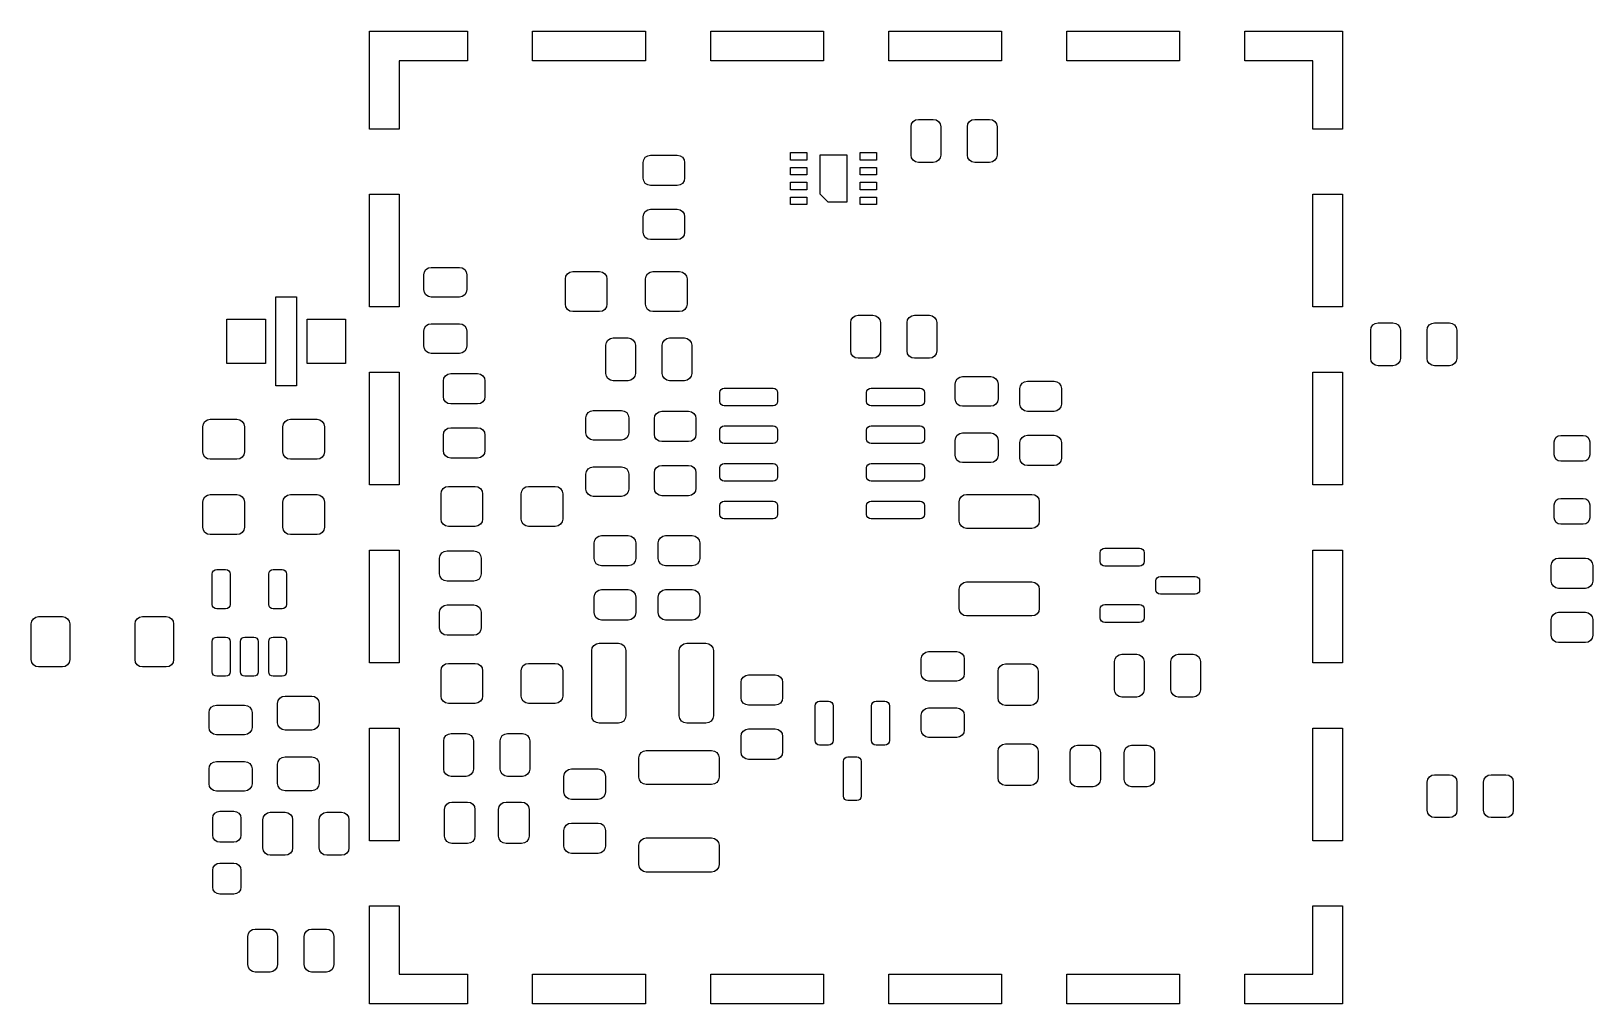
# Model space of a CAD drawing. Extents: x 0.31 to 2.38, y 0.35 to 1.65.
import ezdxf

# ---------------------------------------------------------------- set-up
doc = ezdxf.new("R2010")
doc.units = 0
doc.header["$MEASUREMENT"] = 0
doc.layers.add('BLACK', color=7, linetype='CONTINUOUS')

msp = doc.modelspace()

# ---------------------------------------------------------------- linework, layer by layer
at = {"layer": 'BLACK', "linetype": 'CONTINUOUS'}
for p, q in [((0.754331, 1.6063), (0.754331, 1.64567)), ((0.754331, 1.64567), (0.793701, 1.64567)), ((0.793701, 1.64567), (0.884252, 1.64567)), ((0.884252, 1.64567), (0.884252, 1.6063)), ((0.970866, 1.6063), (0.970866, 1.64567)), ((0.970866, 1.64567), (1.12047, 1.64567)), ((1.12047, 1.64567), (1.12047, 1.6063)), ((1.20709, 1.6063), (1.20709, 1.64567)), ((1.20709, 1.64567), (1.35669, 1.64567)), ((1.35669, 1.64567), (1.35669, 1.6063)), ((1.44331, 1.6063), (1.44331, 1.64567)), ((1.44331, 1.64567), (1.59291, 1.64567)), ((1.59291, 1.64567), (1.59291, 1.6063)), ((1.67953, 1.6063), (1.67953, 1.64567)), ((1.67953, 1.64567), (1.82913, 1.64567)), ((1.82913, 1.64567), (1.82913, 1.6063)), ((1.91575, 1.6063), (1.91575, 1.64567)), ((1.91575, 1.64567), (2.0063, 1.64567)), ((2.0063, 1.64567), (2.04567, 1.64567)), ((2.04567, 1.64567), (2.04567, 1.6063)), ((0.754331, 1.51575), (0.754331, 1.6063)), ((0.884252, 1.6063), (0.793701, 1.6063)), ((0.793701, 1.6063), (0.793701, 1.51575)), ((1.12047, 1.6063), (0.970866, 1.6063)), ((1.35669, 1.6063), (1.20709, 1.6063)), ((1.59291, 1.6063), (1.44331, 1.6063)), ((1.82913, 1.6063), (1.67953, 1.6063)), ((2.0063, 1.6063), (1.91575, 1.6063)), ((2.0063, 1.51575), (2.0063, 1.6063)), ((2.04567, 1.6063), (2.04567, 1.51575)), ((0.793701, 1.51575), (0.754331, 1.51575)), ((1.47291, 1.5187), (1.47366, 1.52247)), ((1.47291, 1.4813), (1.47291, 1.5187)), ((1.47366, 1.52247), (1.4758, 1.52566)), ((1.4758, 1.52566), (1.47899, 1.52779)), ((1.47899, 1.52779), (1.48276, 1.52854)), ((1.48276, 1.52854), (1.50244, 1.52854)), ((1.50244, 1.52854), (1.50621, 1.52779)), ((1.50621, 1.52779), (1.5094, 1.52566)), ((1.5094, 1.52566), (1.51153, 1.52247)), ((1.51153, 1.52247), (1.51228, 1.5187)), ((1.51228, 1.5187), (1.51228, 1.4813)), ((1.54772, 1.5187), (1.54847, 1.52247)), ((1.54772, 1.4813), (1.54772, 1.5187)), ((1.54847, 1.52247), (1.5506, 1.52566)), ((1.5506, 1.52566), (1.55379, 1.52779)), ((1.55379, 1.52779), (1.55756, 1.52854)), ((1.55756, 1.52854), (1.57724, 1.52854)), ((1.57724, 1.52854), (1.58101, 1.52779)), ((1.58101, 1.52779), (1.5842, 1.52566)), ((1.5842, 1.52566), (1.58634, 1.52247)), ((1.58634, 1.52247), (1.58709, 1.5187)), ((1.58709, 1.5187), (1.58709, 1.4813)), ((2.04567, 1.51575), (2.0063, 1.51575)), ((1.11744, 1.47126), (1.11819, 1.47503)), ((1.11744, 1.45059), (1.11744, 1.47126)), ((1.11819, 1.47503), (1.12032, 1.47822)), ((1.12032, 1.47822), (1.12352, 1.48035)), ((1.12352, 1.48035), (1.12728, 1.4811)), ((1.12728, 1.4811), (1.16272, 1.4811)), ((1.16272, 1.4811), (1.16648, 1.48035)), ((1.16648, 1.48035), (1.16968, 1.47822)), ((1.16968, 1.47822), (1.17181, 1.47503)), ((1.17181, 1.47503), (1.17256, 1.47126)), ((1.17256, 1.47126), (1.17256, 1.45059)), ((1.31291, 1.47461), (1.31291, 1.48445)), ((1.31291, 1.48445), (1.33457, 1.48445)), ((1.33457, 1.47461), (1.31291, 1.47461)), ((1.33457, 1.48445), (1.33457, 1.47461)), ((1.35228, 1.42913), (1.35228, 1.4815)), ((1.35228, 1.4815), (1.38772, 1.4815)), ((1.38772, 1.4815), (1.38772, 1.4185)), ((1.40543, 1.47461), (1.40543, 1.48445)), ((1.40543, 1.48445), (1.42709, 1.48445)), ((1.42709, 1.47461), (1.40543, 1.47461)), ((1.42709, 1.48445), (1.42709, 1.47461)), ((1.47366, 1.47753), (1.47291, 1.4813)), ((1.4758, 1.47434), (1.47366, 1.47753)), ((1.47899, 1.47221), (1.4758, 1.47434)), ((1.48276, 1.47146), (1.47899, 1.47221)), ((1.50244, 1.47146), (1.48276, 1.47146)), ((1.50621, 1.47221), (1.50244, 1.47146)), ((1.5094, 1.47434), (1.50621, 1.47221)), ((1.51153, 1.47753), (1.5094, 1.47434)), ((1.51228, 1.4813), (1.51153, 1.47753)), ((1.54847, 1.47753), (1.54772, 1.4813)), ((1.5506, 1.47434), (1.54847, 1.47753)), ((1.55379, 1.47221), (1.5506, 1.47434)), ((1.55756, 1.47146), (1.55379, 1.47221)), ((1.57724, 1.47146), (1.55756, 1.47146)), ((1.58101, 1.47221), (1.57724, 1.47146)), ((1.5842, 1.47434), (1.58101, 1.47221)), ((1.58634, 1.47753), (1.5842, 1.47434)), ((1.58709, 1.4813), (1.58634, 1.47753)), ((1.11819, 1.44682), (1.11744, 1.45059)), ((1.17256, 1.45059), (1.17181, 1.44682)), ((1.31291, 1.45492), (1.31291, 1.46476)), ((1.31291, 1.46476), (1.33457, 1.46476)), ((1.33457, 1.45492), (1.31291, 1.45492)), ((1.33457, 1.46476), (1.33457, 1.45492)), ((1.40543, 1.45492), (1.40543, 1.46476)), ((1.40543, 1.46476), (1.42709, 1.46476)), ((1.42709, 1.45492), (1.40543, 1.45492)), ((1.42709, 1.46476), (1.42709, 1.45492)), ((1.12032, 1.44363), (1.11819, 1.44682)), ((1.12352, 1.4415), (1.12032, 1.44363)), ((1.12728, 1.44075), (1.12352, 1.4415)), ((1.16272, 1.44075), (1.12728, 1.44075)), ((1.16648, 1.4415), (1.16272, 1.44075)), ((1.16968, 1.44363), (1.16648, 1.4415)), ((1.17181, 1.44682), (1.16968, 1.44363)), ((1.31291, 1.43524), (1.31291, 1.44508)), ((1.31291, 1.44508), (1.33457, 1.44508)), ((1.33457, 1.43524), (1.31291, 1.43524)), ((1.33457, 1.44508), (1.33457, 1.43524)), ((1.40543, 1.43524), (1.40543, 1.44508)), ((1.40543, 1.44508), (1.42709, 1.44508)), ((1.42709, 1.43524), (1.40543, 1.43524)), ((1.42709, 1.44508), (1.42709, 1.43524)), ((0.754331, 1.27953), (0.754331, 1.42913)), ((0.754331, 1.42913), (0.793701, 1.42913)), ((0.793701, 1.42913), (0.793701, 1.27953)), ((1.12352, 1.4085), (1.12728, 1.40925)), ((1.12728, 1.40925), (1.16272, 1.40925)), ((1.16272, 1.40925), (1.16648, 1.4085)), ((1.31291, 1.41555), (1.31291, 1.42539)), ((1.31291, 1.42539), (1.33457, 1.42539)), ((1.33457, 1.41555), (1.31291, 1.41555)), ((1.33457, 1.42539), (1.33457, 1.41555)), ((1.36291, 1.4185), (1.35228, 1.42913)), ((1.38772, 1.4185), (1.36291, 1.4185)), ((1.40543, 1.41555), (1.40543, 1.42539)), ((1.40543, 1.42539), (1.42709, 1.42539)), ((1.42709, 1.41555), (1.40543, 1.41555)), ((1.42709, 1.42539), (1.42709, 1.41555)), ((2.0063, 1.27953), (2.0063, 1.42913)), ((2.0063, 1.42913), (2.04567, 1.42913)), ((2.04567, 1.42913), (2.04567, 1.27953)), ((1.11744, 1.39941), (1.11819, 1.40318)), ((1.11744, 1.37874), (1.11744, 1.39941)), ((1.11819, 1.40318), (1.12032, 1.40637)), ((1.12032, 1.40637), (1.12352, 1.4085)), ((1.16648, 1.4085), (1.16968, 1.40637)), ((1.16968, 1.40637), (1.17181, 1.40318)), ((1.17181, 1.40318), (1.17256, 1.39941)), ((1.17256, 1.39941), (1.17256, 1.37874)), ((1.11819, 1.37497), (1.11744, 1.37874)), ((1.12032, 1.37178), (1.11819, 1.37497)), ((1.12352, 1.36965), (1.12032, 1.37178)), ((1.12728, 1.3689), (1.12352, 1.36965)), ((1.16272, 1.3689), (1.12728, 1.3689)), ((1.16648, 1.36965), (1.16272, 1.3689)), ((1.16968, 1.37178), (1.16648, 1.36965)), ((1.17181, 1.37497), (1.16968, 1.37178)), ((1.17256, 1.37874), (1.17181, 1.37497)), ((0.827206, 1.32601), (0.829339, 1.3292)), ((0.829339, 1.3292), (0.832533, 1.33134)), ((0.832533, 1.33134), (0.836299, 1.33209)), ((0.836299, 1.33209), (0.873701, 1.33209)), ((0.873701, 1.33209), (0.877467, 1.33134)), ((0.877467, 1.33134), (0.880661, 1.3292)), ((0.880661, 1.3292), (0.882794, 1.32601)), ((1.02037, 1.32583), (1.02413, 1.32657)), ((1.02413, 1.32657), (1.05957, 1.32657)), ((1.05957, 1.32657), (1.06333, 1.32583)), ((1.12667, 1.32583), (1.13043, 1.32657)), ((1.13043, 1.32657), (1.16587, 1.32657)), ((1.16587, 1.32657), (1.16963, 1.32583)), ((0.826457, 1.32224), (0.827206, 1.32601)), ((0.826457, 1.30256), (0.826457, 1.32224)), ((0.882794, 1.32601), (0.883543, 1.32224)), ((0.883543, 1.32224), (0.883543, 1.30256)), ((1.01429, 1.31673), (1.01504, 1.3205)), ((1.01429, 1.28327), (1.01429, 1.31673)), ((1.01504, 1.3205), (1.01717, 1.32369)), ((1.01717, 1.32369), (1.02037, 1.32583)), ((1.06333, 1.32583), (1.06653, 1.32369)), ((1.06653, 1.32369), (1.06866, 1.3205)), ((1.06866, 1.3205), (1.06941, 1.31673)), ((1.06941, 1.31673), (1.06941, 1.28327)), ((1.12059, 1.31673), (1.12134, 1.3205)), ((1.12059, 1.28327), (1.12059, 1.31673)), ((1.12134, 1.3205), (1.12347, 1.32369)), ((1.12347, 1.32369), (1.12667, 1.32583)), ((1.16963, 1.32583), (1.17283, 1.32369)), ((1.17283, 1.32369), (1.17496, 1.3205)), ((1.17496, 1.3205), (1.17571, 1.31673)), ((1.17571, 1.31673), (1.17571, 1.28327)), ((0.630118, 1.17476), (0.630118, 1.29287)), ((0.630118, 1.29287), (0.657677, 1.29287)), ((0.657677, 1.29287), (0.657677, 1.17476)), ((0.827206, 1.29879), (0.826457, 1.30256)), ((0.829339, 1.2956), (0.827206, 1.29879)), ((0.832533, 1.29347), (0.829339, 1.2956)), ((0.836299, 1.29272), (0.832533, 1.29347)), ((0.873701, 1.29272), (0.836299, 1.29272)), ((0.877467, 1.29347), (0.873701, 1.29272)), ((0.880661, 1.2956), (0.877467, 1.29347)), ((0.882794, 1.29879), (0.880661, 1.2956)), ((0.883543, 1.30256), (0.882794, 1.29879)), ((0.793701, 1.27953), (0.754331, 1.27953)), ((1.01504, 1.2795), (1.01429, 1.28327)), ((1.01717, 1.27631), (1.01504, 1.2795)), ((1.02037, 1.27417), (1.01717, 1.27631)), ((1.02413, 1.27343), (1.02037, 1.27417)), ((1.05957, 1.27343), (1.02413, 1.27343)), ((1.06333, 1.27417), (1.05957, 1.27343)), ((1.06653, 1.27631), (1.06333, 1.27417)), ((1.06866, 1.2795), (1.06653, 1.27631)), ((1.06941, 1.28327), (1.06866, 1.2795)), ((1.12134, 1.2795), (1.12059, 1.28327)), ((1.12347, 1.27631), (1.12134, 1.2795)), ((1.12667, 1.27417), (1.12347, 1.27631)), ((1.13043, 1.27343), (1.12667, 1.27417)), ((1.16587, 1.27343), (1.13043, 1.27343)), ((1.16963, 1.27417), (1.16587, 1.27343)), ((1.17283, 1.27631), (1.16963, 1.27417)), ((1.17496, 1.2795), (1.17283, 1.27631)), ((1.17571, 1.28327), (1.17496, 1.2795)), ((1.39366, 1.26247), (1.3958, 1.26566)), ((1.3958, 1.26566), (1.39899, 1.26779)), ((1.39899, 1.26779), (1.40276, 1.26854)), ((1.40276, 1.26854), (1.42244, 1.26854)), ((1.42244, 1.26854), (1.42621, 1.26779)), ((1.42621, 1.26779), (1.4294, 1.26566)), ((1.4294, 1.26566), (1.43153, 1.26247)), ((1.46847, 1.26247), (1.4706, 1.26566)), ((1.4706, 1.26566), (1.47379, 1.26779)), ((1.47379, 1.26779), (1.47756, 1.26854)), ((1.47756, 1.26854), (1.49724, 1.26854)), ((1.49724, 1.26854), (1.50101, 1.26779)), ((1.50101, 1.26779), (1.5042, 1.26566)), ((1.5042, 1.26566), (1.50634, 1.26247)), ((2.04567, 1.27953), (2.0063, 1.27953)), ((0.565157, 1.20429), (0.565157, 1.26335)), ((0.565157, 1.26335), (0.616339, 1.26335)), ((0.616339, 1.26335), (0.616339, 1.20429)), ((0.671457, 1.20429), (0.671457, 1.26335)), ((0.671457, 1.26335), (0.722638, 1.26335)), ((0.722638, 1.26335), (0.722638, 1.20429)), ((0.826457, 1.24744), (0.827206, 1.25121)), ((0.826457, 1.22776), (0.826457, 1.24744)), ((0.827206, 1.25121), (0.829339, 1.2544)), ((0.829339, 1.2544), (0.832533, 1.25653)), ((0.832533, 1.25653), (0.836299, 1.25728)), ((0.836299, 1.25728), (0.873701, 1.25728)), ((0.873701, 1.25728), (0.877467, 1.25653)), ((0.877467, 1.25653), (0.880661, 1.2544)), ((0.880661, 1.2544), (0.882794, 1.25121)), ((0.882794, 1.25121), (0.883543, 1.24744)), ((0.883543, 1.24744), (0.883543, 1.22776)), ((1.39291, 1.2587), (1.39366, 1.26247)), ((1.39291, 1.2213), (1.39291, 1.2587)), ((1.43153, 1.26247), (1.43228, 1.2587)), ((1.43228, 1.2587), (1.43228, 1.2213)), ((1.46772, 1.2587), (1.46847, 1.26247)), ((1.46772, 1.2213), (1.46772, 1.2587)), ((1.50634, 1.26247), (1.50709, 1.2587)), ((1.50709, 1.2587), (1.50709, 1.2213)), ((2.08291, 1.2487), (2.08366, 1.25247)), ((2.08291, 1.2113), (2.08291, 1.2487)), ((2.08366, 1.25247), (2.0858, 1.25566)), ((2.0858, 1.25566), (2.08899, 1.25779)), ((2.08899, 1.25779), (2.09276, 1.25854)), ((2.09276, 1.25854), (2.11244, 1.25854)), ((2.11244, 1.25854), (2.11621, 1.25779)), ((2.11621, 1.25779), (2.1194, 1.25566)), ((2.1194, 1.25566), (2.12153, 1.25247)), ((2.12153, 1.25247), (2.12228, 1.2487)), ((2.12228, 1.2487), (2.12228, 1.2113)), ((2.15772, 1.2487), (2.15847, 1.25247)), ((2.15772, 1.2113), (2.15772, 1.2487)), ((2.15847, 1.25247), (2.1606, 1.25566)), ((2.1606, 1.25566), (2.16379, 1.25779)), ((2.16379, 1.25779), (2.16756, 1.25854)), ((2.16756, 1.25854), (2.18724, 1.25854)), ((2.18724, 1.25854), (2.19101, 1.25779)), ((2.19101, 1.25779), (2.1942, 1.25566)), ((2.1942, 1.25566), (2.19634, 1.25247)), ((2.19634, 1.25247), (2.19709, 1.2487)), ((2.19709, 1.2487), (2.19709, 1.2113)), ((0.827206, 1.22399), (0.826457, 1.22776)), ((0.829339, 1.2208), (0.827206, 1.22399)), ((0.882794, 1.22399), (0.880661, 1.2208)), ((0.883543, 1.22776), (0.882794, 1.22399)), ((1.06791, 1.2287), (1.06866, 1.23247)), ((1.06791, 1.1913), (1.06791, 1.2287)), ((1.06866, 1.23247), (1.0708, 1.23566)), ((1.0708, 1.23566), (1.07399, 1.23779)), ((1.07399, 1.23779), (1.07776, 1.23854)), ((1.07776, 1.23854), (1.09744, 1.23854)), ((1.09744, 1.23854), (1.10121, 1.23779)), ((1.10121, 1.23779), (1.1044, 1.23566)), ((1.1044, 1.23566), (1.10653, 1.23247)), ((1.10653, 1.23247), (1.10728, 1.2287)), ((1.10728, 1.2287), (1.10728, 1.1913)), ((1.14272, 1.2287), (1.14347, 1.23247)), ((1.14272, 1.1913), (1.14272, 1.2287)), ((1.14347, 1.23247), (1.1456, 1.23566)), ((1.1456, 1.23566), (1.14879, 1.23779)), ((1.14879, 1.23779), (1.15256, 1.23854)), ((1.15256, 1.23854), (1.17224, 1.23854)), ((1.17224, 1.23854), (1.17601, 1.23779)), ((1.17601, 1.23779), (1.1792, 1.23566)), ((1.1792, 1.23566), (1.18134, 1.23247)), ((1.18134, 1.23247), (1.18209, 1.2287)), ((1.18209, 1.2287), (1.18209, 1.1913)), ((0.616339, 1.20429), (0.565157, 1.20429)), ((0.722638, 1.20429), (0.671457, 1.20429)), ((0.832533, 1.21866), (0.829339, 1.2208)), ((0.836299, 1.21791), (0.832533, 1.21866)), ((0.873701, 1.21791), (0.836299, 1.21791)), ((0.877467, 1.21866), (0.873701, 1.21791)), ((0.880661, 1.2208), (0.877467, 1.21866)), ((1.39366, 1.21753), (1.39291, 1.2213)), ((1.3958, 1.21434), (1.39366, 1.21753)), ((1.39899, 1.21221), (1.3958, 1.21434)), ((1.40276, 1.21146), (1.39899, 1.21221)), ((1.42244, 1.21146), (1.40276, 1.21146)), ((1.42621, 1.21221), (1.42244, 1.21146)), ((1.4294, 1.21434), (1.42621, 1.21221)), ((1.43153, 1.21753), (1.4294, 1.21434)), ((1.43228, 1.2213), (1.43153, 1.21753)), ((1.46847, 1.21753), (1.46772, 1.2213)), ((1.4706, 1.21434), (1.46847, 1.21753)), ((1.47379, 1.21221), (1.4706, 1.21434)), ((1.47756, 1.21146), (1.47379, 1.21221)), ((1.49724, 1.21146), (1.47756, 1.21146)), ((1.50101, 1.21221), (1.49724, 1.21146)), ((1.5042, 1.21434), (1.50101, 1.21221)), ((1.50634, 1.21753), (1.5042, 1.21434)), ((1.50709, 1.2213), (1.50634, 1.21753)), ((2.08366, 1.20753), (2.08291, 1.2113)), ((2.0858, 1.20434), (2.08366, 1.20753)), ((2.08899, 1.20221), (2.0858, 1.20434)), ((2.09276, 1.20146), (2.08899, 1.20221)), ((2.11621, 1.20221), (2.11244, 1.20146)), ((2.1194, 1.20434), (2.11621, 1.20221)), ((2.12153, 1.20753), (2.1194, 1.20434)), ((2.12228, 1.2113), (2.12153, 1.20753)), ((2.15847, 1.20753), (2.15772, 1.2113)), ((2.1606, 1.20434), (2.15847, 1.20753)), ((2.16379, 1.20221), (2.1606, 1.20434)), ((2.16756, 1.20146), (2.16379, 1.20221)), ((2.19101, 1.20221), (2.18724, 1.20146)), ((2.1942, 1.20434), (2.19101, 1.20221)), ((2.19634, 1.20753), (2.1942, 1.20434)), ((2.19709, 1.2113), (2.19634, 1.20753)), ((0.754331, 1.04331), (0.754331, 1.19291)), ((0.754331, 1.19291), (0.793701, 1.19291)), ((0.793701, 1.19291), (0.793701, 1.04331)), ((0.852441, 1.18126), (0.85319, 1.18503)), ((0.852441, 1.16059), (0.852441, 1.18126)), ((0.85319, 1.18503), (0.855324, 1.18822)), ((0.855324, 1.18822), (0.858517, 1.19035)), ((0.858517, 1.19035), (0.862283, 1.1911)), ((0.862283, 1.1911), (0.897717, 1.1911)), ((0.897717, 1.1911), (0.901483, 1.19035)), ((0.901483, 1.19035), (0.904676, 1.18822)), ((0.904676, 1.18822), (0.90681, 1.18503)), ((0.90681, 1.18503), (0.907559, 1.18126)), ((0.907559, 1.18126), (0.907559, 1.16059)), ((1.06866, 1.18753), (1.06791, 1.1913)), ((1.0708, 1.18434), (1.06866, 1.18753)), ((1.07399, 1.18221), (1.0708, 1.18434)), ((1.07776, 1.18146), (1.07399, 1.18221)), ((1.09744, 1.18146), (1.07776, 1.18146)), ((1.10121, 1.18221), (1.09744, 1.18146)), ((1.1044, 1.18434), (1.10121, 1.18221)), ((1.10653, 1.18753), (1.1044, 1.18434)), ((1.10728, 1.1913), (1.10653, 1.18753)), ((1.14347, 1.18753), (1.14272, 1.1913)), ((1.1456, 1.18434), (1.14347, 1.18753)), ((1.14879, 1.18221), (1.1456, 1.18434)), ((1.15256, 1.18146), (1.14879, 1.18221)), ((1.17224, 1.18146), (1.15256, 1.18146)), ((1.17601, 1.18221), (1.17224, 1.18146)), ((1.1792, 1.18434), (1.17601, 1.18221)), ((1.18134, 1.18753), (1.1792, 1.18434)), ((1.18209, 1.1913), (1.18134, 1.18753)), ((1.53221, 1.18101), (1.53434, 1.1842)), ((1.53434, 1.1842), (1.53753, 1.18634)), ((1.53753, 1.18634), (1.5413, 1.18709)), ((1.5413, 1.18709), (1.5787, 1.18709)), ((1.5787, 1.18709), (1.58247, 1.18634)), ((1.58247, 1.18634), (1.58566, 1.1842)), ((1.58566, 1.1842), (1.58779, 1.18101)), ((1.62352, 1.18035), (1.62728, 1.1811)), ((1.62728, 1.1811), (1.66272, 1.1811)), ((1.66272, 1.1811), (1.66648, 1.18035)), ((2.0063, 1.04331), (2.0063, 1.19291)), ((2.0063, 1.19291), (2.04567, 1.19291)), ((2.04567, 1.19291), (2.04567, 1.04331)), ((2.11244, 1.20146), (2.09276, 1.20146)), ((2.18724, 1.20146), (2.16756, 1.20146)), ((0.657677, 1.17476), (0.630118, 1.17476)), ((0.85319, 1.15682), (0.852441, 1.16059)), ((0.907559, 1.16059), (0.90681, 1.15682)), ((1.21917, 1.16591), (1.21962, 1.16817)), ((1.21917, 1.15409), (1.21917, 1.16591)), ((1.21962, 1.16817), (1.2209, 1.17008)), ((1.2209, 1.17008), (1.22282, 1.17136)), ((1.22282, 1.17136), (1.22508, 1.17181)), ((1.22508, 1.17181), (1.29004, 1.17181)), ((1.29004, 1.17181), (1.2923, 1.17136)), ((1.2923, 1.17136), (1.29422, 1.17008)), ((1.29422, 1.17008), (1.2955, 1.16817)), ((1.2955, 1.16817), (1.29594, 1.16591)), ((1.29594, 1.16591), (1.29594, 1.15409)), ((1.41406, 1.16591), (1.4145, 1.16817)), ((1.41406, 1.15409), (1.41406, 1.16591)), ((1.4145, 1.16817), (1.41578, 1.17008)), ((1.41578, 1.17008), (1.4177, 1.17136)), ((1.4177, 1.17136), (1.41996, 1.17181)), ((1.41996, 1.17181), (1.48492, 1.17181)), ((1.48492, 1.17181), (1.48718, 1.17136)), ((1.48718, 1.17136), (1.4891, 1.17008)), ((1.4891, 1.17008), (1.49038, 1.16817)), ((1.49038, 1.16817), (1.49083, 1.16591)), ((1.49083, 1.16591), (1.49083, 1.15409)), ((1.53146, 1.17724), (1.53221, 1.18101)), ((1.53146, 1.15756), (1.53146, 1.17724)), ((1.58779, 1.18101), (1.58854, 1.17724)), ((1.58854, 1.17724), (1.58854, 1.15756)), ((1.61744, 1.17126), (1.61819, 1.17503)), ((1.61744, 1.15059), (1.61744, 1.17126)), ((1.61819, 1.17503), (1.62032, 1.17822)), ((1.62032, 1.17822), (1.62352, 1.18035)), ((1.66648, 1.18035), (1.66968, 1.17822)), ((1.66968, 1.17822), (1.67181, 1.17503)), ((1.67181, 1.17503), (1.67256, 1.17126)), ((1.67256, 1.17126), (1.67256, 1.15059)), ((0.855324, 1.15363), (0.85319, 1.15682)), ((0.858517, 1.1515), (0.855324, 1.15363)), ((0.862283, 1.15075), (0.858517, 1.1515)), ((0.897717, 1.15075), (0.862283, 1.15075)), ((0.901483, 1.1515), (0.897717, 1.15075)), ((0.904676, 1.15363), (0.901483, 1.1515)), ((0.90681, 1.15682), (0.904676, 1.15363)), ((1.04434, 1.1392), (1.04753, 1.14134)), ((1.04753, 1.14134), (1.0513, 1.14209)), ((1.0513, 1.14209), (1.0887, 1.14209)), ((1.0887, 1.14209), (1.09247, 1.14134)), ((1.09247, 1.14134), (1.09566, 1.1392)), ((1.13532, 1.13822), (1.13852, 1.14035)), ((1.13852, 1.14035), (1.14228, 1.1411)), ((1.14228, 1.1411), (1.17772, 1.1411)), ((1.17772, 1.1411), (1.18148, 1.14035)), ((1.18148, 1.14035), (1.18468, 1.13822)), ((1.21962, 1.15183), (1.21917, 1.15409)), ((1.2209, 1.14992), (1.21962, 1.15183)), ((1.22282, 1.14864), (1.2209, 1.14992)), ((1.22508, 1.14819), (1.22282, 1.14864)), ((1.29004, 1.14819), (1.22508, 1.14819)), ((1.2923, 1.14864), (1.29004, 1.14819)), ((1.29422, 1.14992), (1.2923, 1.14864)), ((1.2955, 1.15183), (1.29422, 1.14992)), ((1.29594, 1.15409), (1.2955, 1.15183)), ((1.4145, 1.15183), (1.41406, 1.15409)), ((1.41578, 1.14992), (1.4145, 1.15183)), ((1.4177, 1.14864), (1.41578, 1.14992)), ((1.41996, 1.14819), (1.4177, 1.14864)), ((1.48492, 1.14819), (1.41996, 1.14819)), ((1.48718, 1.14864), (1.48492, 1.14819)), ((1.4891, 1.14992), (1.48718, 1.14864)), ((1.49038, 1.15183), (1.4891, 1.14992)), ((1.49083, 1.15409), (1.49038, 1.15183)), ((1.53221, 1.15379), (1.53146, 1.15756)), ((1.53434, 1.1506), (1.53221, 1.15379)), ((1.53753, 1.14847), (1.53434, 1.1506)), ((1.5413, 1.14772), (1.53753, 1.14847)), ((1.5787, 1.14772), (1.5413, 1.14772)), ((1.58247, 1.14847), (1.5787, 1.14772)), ((1.58566, 1.1506), (1.58247, 1.14847)), ((1.58779, 1.15379), (1.58566, 1.1506)), ((1.58854, 1.15756), (1.58779, 1.15379)), ((1.61819, 1.14682), (1.61744, 1.15059)), ((1.62032, 1.14363), (1.61819, 1.14682)), ((1.62352, 1.1415), (1.62032, 1.14363)), ((1.62728, 1.14075), (1.62352, 1.1415)), ((1.66272, 1.14075), (1.62728, 1.14075)), ((1.66648, 1.1415), (1.66272, 1.14075)), ((1.66968, 1.14363), (1.66648, 1.1415)), ((1.67181, 1.14682), (1.66968, 1.14363)), ((1.67256, 1.15059), (1.67181, 1.14682)), ((0.533189, 1.12055), (0.533938, 1.12432)), ((0.533189, 1.08709), (0.533189, 1.12055)), ((0.533938, 1.12432), (0.536072, 1.12751)), ((0.536072, 1.12751), (0.539265, 1.12964)), ((0.539265, 1.12964), (0.543031, 1.13039)), ((0.543031, 1.13039), (0.578465, 1.13039)), ((0.578465, 1.13039), (0.582231, 1.12964)), ((0.582231, 1.12964), (0.585424, 1.12751)), ((0.585424, 1.12751), (0.587558, 1.12432)), ((0.587558, 1.12432), (0.588307, 1.12055)), ((0.588307, 1.12055), (0.588307, 1.08709)), ((0.639488, 1.12055), (0.640237, 1.12432)), ((0.639488, 1.08709), (0.639488, 1.12055)), ((0.640237, 1.12432), (0.642371, 1.12751)), ((0.642371, 1.12751), (0.645564, 1.12964)), ((0.645564, 1.12964), (0.649331, 1.13039)), ((0.649331, 1.13039), (0.684764, 1.13039)), ((0.684764, 1.13039), (0.68853, 1.12964)), ((0.68853, 1.12964), (0.691724, 1.12751)), ((0.691724, 1.12751), (0.693857, 1.12432)), ((0.693857, 1.12432), (0.694606, 1.12055)), ((0.694606, 1.12055), (0.694606, 1.08709)), ((0.858517, 1.1185), (0.862283, 1.11925)), ((0.862283, 1.11925), (0.897717, 1.11925)), ((0.897717, 1.11925), (0.901483, 1.1185)), ((1.04146, 1.13224), (1.04221, 1.13601)), ((1.04146, 1.11256), (1.04146, 1.13224)), ((1.04221, 1.13601), (1.04434, 1.1392)), ((1.09566, 1.1392), (1.09779, 1.13601)), ((1.09779, 1.13601), (1.09854, 1.13224)), ((1.09854, 1.13224), (1.09854, 1.11256)), ((1.13244, 1.13126), (1.13319, 1.13503)), ((1.13244, 1.11059), (1.13244, 1.13126)), ((1.13319, 1.13503), (1.13532, 1.13822)), ((1.18468, 1.13822), (1.18681, 1.13503)), ((1.18681, 1.13503), (1.18756, 1.13126)), ((1.18756, 1.13126), (1.18756, 1.11059)), ((1.21962, 1.11817), (1.2209, 1.12008)), ((1.2209, 1.12008), (1.22282, 1.12136)), ((1.22282, 1.12136), (1.22508, 1.12181)), ((1.22508, 1.12181), (1.29004, 1.12181)), ((1.29004, 1.12181), (1.2923, 1.12136)), ((1.2923, 1.12136), (1.29422, 1.12008)), ((1.29422, 1.12008), (1.2955, 1.11817)), ((1.4145, 1.11817), (1.41578, 1.12008)), ((1.41578, 1.12008), (1.4177, 1.12136)), ((1.4177, 1.12136), (1.41996, 1.12181)), ((1.41996, 1.12181), (1.48492, 1.12181)), ((1.48492, 1.12181), (1.48718, 1.12136)), ((1.48718, 1.12136), (1.4891, 1.12008)), ((1.4891, 1.12008), (1.49038, 1.11817)), ((0.852441, 1.10941), (0.85319, 1.11318)), ((0.852441, 1.08874), (0.852441, 1.10941)), ((0.85319, 1.11318), (0.855324, 1.11637)), ((0.855324, 1.11637), (0.858517, 1.1185)), ((0.901483, 1.1185), (0.904676, 1.11637)), ((0.904676, 1.11637), (0.90681, 1.11318)), ((0.90681, 1.11318), (0.907559, 1.10941)), ((0.907559, 1.10941), (0.907559, 1.08874)), ((1.04221, 1.10879), (1.04146, 1.11256)), ((1.04434, 1.1056), (1.04221, 1.10879)), ((1.04753, 1.10347), (1.04434, 1.1056)), ((1.0513, 1.10272), (1.04753, 1.10347)), ((1.0887, 1.10272), (1.0513, 1.10272)), ((1.09247, 1.10347), (1.0887, 1.10272)), ((1.09566, 1.1056), (1.09247, 1.10347)), ((1.09779, 1.10879), (1.09566, 1.1056)), ((1.09854, 1.11256), (1.09779, 1.10879)), ((1.13319, 1.10682), (1.13244, 1.11059)), ((1.13532, 1.10363), (1.13319, 1.10682)), ((1.13852, 1.1015), (1.13532, 1.10363)), ((1.14228, 1.10075), (1.13852, 1.1015)), ((1.17772, 1.10075), (1.14228, 1.10075)), ((1.18148, 1.1015), (1.17772, 1.10075)), ((1.18468, 1.10363), (1.18148, 1.1015)), ((1.18681, 1.10682), (1.18468, 1.10363)), ((1.18756, 1.11059), (1.18681, 1.10682)), ((1.21917, 1.11591), (1.21962, 1.11817)), ((1.21917, 1.10409), (1.21917, 1.11591)), ((1.21962, 1.10183), (1.21917, 1.10409)), ((1.2209, 1.09992), (1.21962, 1.10183)), ((1.22282, 1.09864), (1.2209, 1.09992)), ((1.22508, 1.09819), (1.22282, 1.09864)), ((1.29004, 1.09819), (1.22508, 1.09819)), ((1.2923, 1.09864), (1.29004, 1.09819)), ((1.29422, 1.09992), (1.2923, 1.09864)), ((1.2955, 1.10183), (1.29422, 1.09992)), ((1.2955, 1.11817), (1.29594, 1.11591)), ((1.29594, 1.10409), (1.2955, 1.10183)), ((1.29594, 1.11591), (1.29594, 1.10409)), ((1.41406, 1.11591), (1.4145, 1.11817)), ((1.41406, 1.10409), (1.41406, 1.11591)), ((1.4145, 1.10183), (1.41406, 1.10409)), ((1.41578, 1.09992), (1.4145, 1.10183)), ((1.4177, 1.09864), (1.41578, 1.09992)), ((1.41996, 1.09819), (1.4177, 1.09864)), ((1.48492, 1.09819), (1.41996, 1.09819)), ((1.48718, 1.09864), (1.48492, 1.09819)), ((1.4891, 1.09992), (1.48718, 1.09864)), ((1.49038, 1.10183), (1.4891, 1.09992)), ((1.49038, 1.11817), (1.49083, 1.11591)), ((1.49083, 1.10409), (1.49038, 1.10183)), ((1.49083, 1.11591), (1.49083, 1.10409)), ((1.53146, 1.10244), (1.53221, 1.10621)), ((1.53146, 1.08276), (1.53146, 1.10244)), ((1.53221, 1.10621), (1.53434, 1.1094)), ((1.53434, 1.1094), (1.53753, 1.11153)), ((1.53753, 1.11153), (1.5413, 1.11228)), ((1.5413, 1.11228), (1.5787, 1.11228)), ((1.5787, 1.11228), (1.58247, 1.11153)), ((1.58247, 1.11153), (1.58566, 1.1094)), ((1.58566, 1.1094), (1.58779, 1.10621)), ((1.58779, 1.10621), (1.58854, 1.10244)), ((1.58854, 1.10244), (1.58854, 1.08276)), ((1.61744, 1.09941), (1.61819, 1.10318)), ((1.61744, 1.07874), (1.61744, 1.09941)), ((1.61819, 1.10318), (1.62032, 1.10637)), ((1.62032, 1.10637), (1.62352, 1.1085)), ((1.62352, 1.1085), (1.62728, 1.10925)), ((1.62728, 1.10925), (1.66272, 1.10925)), ((1.66272, 1.10925), (1.66648, 1.1085)), ((1.66648, 1.1085), (1.66968, 1.10637)), ((1.66968, 1.10637), (1.67181, 1.10318)), ((1.67181, 1.10318), (1.67256, 1.09941)), ((1.67256, 1.09941), (1.67256, 1.07874)), ((2.32638, 1.10044), (2.32703, 1.10374)), ((2.32638, 1.08322), (2.32638, 1.10044)), ((2.32703, 1.10374), (2.3289, 1.10653)), ((2.3289, 1.10653), (2.33169, 1.1084)), ((2.33169, 1.1084), (2.33499, 1.10906)), ((2.33499, 1.10906), (2.36501, 1.10906)), ((2.36501, 1.10906), (2.36831, 1.1084)), ((2.36831, 1.1084), (2.3711, 1.10653)), ((2.3711, 1.10653), (2.37297, 1.10374)), ((2.37297, 1.10374), (2.37362, 1.10044)), ((2.37362, 1.10044), (2.37362, 1.08322)), ((0.533938, 1.08332), (0.533189, 1.08709)), ((0.536072, 1.08013), (0.533938, 1.08332)), ((0.539265, 1.07799), (0.536072, 1.08013)), ((0.543031, 1.07724), (0.539265, 1.07799)), ((0.582231, 1.07799), (0.578465, 1.07724)), ((0.585424, 1.08013), (0.582231, 1.07799)), ((0.587558, 1.08332), (0.585424, 1.08013)), ((0.588307, 1.08709), (0.587558, 1.08332)), ((0.640237, 1.08332), (0.639488, 1.08709)), ((0.642371, 1.08013), (0.640237, 1.08332)), ((0.645564, 1.07799), (0.642371, 1.08013)), ((0.649331, 1.07724), (0.645564, 1.07799)), ((0.68853, 1.07799), (0.684764, 1.07724)), ((0.691724, 1.08013), (0.68853, 1.07799)), ((0.693857, 1.08332), (0.691724, 1.08013)), ((0.694606, 1.08709), (0.693857, 1.08332)), ((0.85319, 1.08497), (0.852441, 1.08874)), ((0.855324, 1.08178), (0.85319, 1.08497)), ((0.858517, 1.07965), (0.855324, 1.08178)), ((0.862283, 1.0789), (0.858517, 1.07965)), ((0.897717, 1.0789), (0.862283, 1.0789)), ((0.901483, 1.07965), (0.897717, 1.0789)), ((0.904676, 1.08178), (0.901483, 1.07965)), ((0.90681, 1.08497), (0.904676, 1.08178)), ((0.907559, 1.08874), (0.90681, 1.08497)), ((1.53221, 1.07899), (1.53146, 1.08276)), ((1.53434, 1.0758), (1.53221, 1.07899)), ((1.58779, 1.07899), (1.58566, 1.0758)), ((1.58854, 1.08276), (1.58779, 1.07899)), ((1.61819, 1.07497), (1.61744, 1.07874)), ((1.67256, 1.07874), (1.67181, 1.07497)), ((2.32703, 1.07992), (2.32638, 1.08322)), ((2.3289, 1.07713), (2.32703, 1.07992)), ((2.37297, 1.07992), (2.3711, 1.07713)), ((2.37362, 1.08322), (2.37297, 1.07992)), ((0.578465, 1.07724), (0.543031, 1.07724)), ((0.684764, 1.07724), (0.649331, 1.07724)), ((1.04146, 1.05744), (1.04221, 1.06121)), ((1.04146, 1.03776), (1.04146, 1.05744)), ((1.04221, 1.06121), (1.04434, 1.0644)), ((1.04434, 1.0644), (1.04753, 1.06653)), ((1.04753, 1.06653), (1.0513, 1.06728)), ((1.0513, 1.06728), (1.0887, 1.06728)), ((1.0887, 1.06728), (1.09247, 1.06653)), ((1.09247, 1.06653), (1.09566, 1.0644)), ((1.09566, 1.0644), (1.09779, 1.06121)), ((1.09779, 1.06121), (1.09854, 1.05744)), ((1.09854, 1.05744), (1.09854, 1.03776)), ((1.13244, 1.05941), (1.13319, 1.06318)), ((1.13244, 1.03874), (1.13244, 1.05941)), ((1.13319, 1.06318), (1.13532, 1.06637)), ((1.13532, 1.06637), (1.13852, 1.0685)), ((1.13852, 1.0685), (1.14228, 1.06925)), ((1.14228, 1.06925), (1.17772, 1.06925)), ((1.17772, 1.06925), (1.18148, 1.0685)), ((1.18148, 1.0685), (1.18468, 1.06637)), ((1.18468, 1.06637), (1.18681, 1.06318)), ((1.18681, 1.06318), (1.18756, 1.05941)), ((1.18756, 1.05941), (1.18756, 1.03874)), ((1.21917, 1.06591), (1.21962, 1.06817)), ((1.21917, 1.05409), (1.21917, 1.06591)), ((1.21962, 1.06817), (1.2209, 1.07008)), ((1.2209, 1.07008), (1.22282, 1.07136)), ((1.22282, 1.07136), (1.22508, 1.07181)), ((1.22508, 1.07181), (1.29004, 1.07181)), ((1.29004, 1.07181), (1.2923, 1.07136)), ((1.2923, 1.07136), (1.29422, 1.07008)), ((1.29422, 1.07008), (1.2955, 1.06817)), ((1.2955, 1.06817), (1.29594, 1.06591)), ((1.29594, 1.06591), (1.29594, 1.05409)), ((1.41406, 1.06591), (1.4145, 1.06817)), ((1.41406, 1.05409), (1.41406, 1.06591)), ((1.4145, 1.06817), (1.41578, 1.07008)), ((1.41578, 1.07008), (1.4177, 1.07136)), ((1.4177, 1.07136), (1.41996, 1.07181)), ((1.41996, 1.07181), (1.48492, 1.07181)), ((1.48492, 1.07181), (1.48718, 1.07136)), ((1.48718, 1.07136), (1.4891, 1.07008)), ((1.4891, 1.07008), (1.49038, 1.06817)), ((1.49038, 1.06817), (1.49083, 1.06591)), ((1.49083, 1.06591), (1.49083, 1.05409)), ((1.53753, 1.07366), (1.53434, 1.0758)), ((1.5413, 1.07291), (1.53753, 1.07366)), ((1.5787, 1.07291), (1.5413, 1.07291)), ((1.58247, 1.07366), (1.5787, 1.07291)), ((1.58566, 1.0758), (1.58247, 1.07366)), ((1.62032, 1.07178), (1.61819, 1.07497)), ((1.62352, 1.06965), (1.62032, 1.07178)), ((1.62728, 1.0689), (1.62352, 1.06965)), ((1.66272, 1.0689), (1.62728, 1.0689)), ((1.66648, 1.06965), (1.66272, 1.0689)), ((1.66968, 1.07178), (1.66648, 1.06965)), ((1.67181, 1.07497), (1.66968, 1.07178)), ((2.33169, 1.07526), (2.3289, 1.07713)), ((2.33499, 1.07461), (2.33169, 1.07526)), ((2.36501, 1.07461), (2.33499, 1.07461)), ((2.36831, 1.07526), (2.36501, 1.07461)), ((2.3711, 1.07713), (2.36831, 1.07526)), ((0.793701, 1.04331), (0.754331, 1.04331)), ((0.850041, 1.03518), (0.852174, 1.03838)), ((0.852174, 1.03838), (0.855367, 1.04051)), ((0.855367, 1.04051), (0.859134, 1.04126)), ((0.859134, 1.04126), (0.894567, 1.04126)), ((0.894567, 1.04126), (0.898334, 1.04051)), ((0.898334, 1.04051), (0.901527, 1.03838)), ((0.901527, 1.03838), (0.90366, 1.03518)), ((0.95634, 1.03518), (0.958473, 1.03838)), ((0.958473, 1.03838), (0.961666, 1.04051)), ((0.961666, 1.04051), (0.965433, 1.04126)), ((0.965433, 1.04126), (1.00087, 1.04126)), ((1.00087, 1.04126), (1.00463, 1.04051)), ((1.00463, 1.04051), (1.00783, 1.03838)), ((1.00783, 1.03838), (1.00996, 1.03518)), ((1.04221, 1.03399), (1.04146, 1.03776)), ((1.09854, 1.03776), (1.09779, 1.03399)), ((1.13319, 1.03497), (1.13244, 1.03874)), ((1.18756, 1.03874), (1.18681, 1.03497)), ((1.21962, 1.05183), (1.21917, 1.05409)), ((1.2209, 1.04992), (1.21962, 1.05183)), ((1.22282, 1.04864), (1.2209, 1.04992)), ((1.22508, 1.04819), (1.22282, 1.04864)), ((1.29004, 1.04819), (1.22508, 1.04819)), ((1.2923, 1.04864), (1.29004, 1.04819)), ((1.29422, 1.04992), (1.2923, 1.04864)), ((1.2955, 1.05183), (1.29422, 1.04992)), ((1.29594, 1.05409), (1.2955, 1.05183)), ((1.4145, 1.05183), (1.41406, 1.05409)), ((1.41578, 1.04992), (1.4145, 1.05183)), ((1.4177, 1.04864), (1.41578, 1.04992)), ((1.41996, 1.04819), (1.4177, 1.04864)), ((1.48492, 1.04819), (1.41996, 1.04819)), ((1.48718, 1.04864), (1.48492, 1.04819)), ((1.4891, 1.04992), (1.48718, 1.04864)), ((1.49038, 1.05183), (1.4891, 1.04992)), ((1.49083, 1.05409), (1.49038, 1.05183)), ((2.04567, 1.04331), (2.0063, 1.04331)), ((0.533189, 1.02055), (0.533938, 1.02432)), ((0.533189, 0.987087), (0.533189, 1.02055)), ((0.533938, 1.02432), (0.536072, 1.02751)), ((0.536072, 1.02751), (0.539265, 1.02964)), ((0.539265, 1.02964), (0.543031, 1.03039)), ((0.543031, 1.03039), (0.578465, 1.03039)), ((0.578465, 1.03039), (0.582231, 1.02964)), ((0.582231, 1.02964), (0.585424, 1.02751)), ((0.585424, 1.02751), (0.587558, 1.02432)), ((0.587558, 1.02432), (0.588307, 1.02055)), ((0.588307, 1.02055), (0.588307, 0.987087)), ((0.639488, 1.02055), (0.640237, 1.02432)), ((0.639488, 0.987087), (0.639488, 1.02055)), ((0.640237, 1.02432), (0.642371, 1.02751)), ((0.642371, 1.02751), (0.645564, 1.02964)), ((0.645564, 1.02964), (0.649331, 1.03039)), ((0.649331, 1.03039), (0.684764, 1.03039)), ((0.684764, 1.03039), (0.68853, 1.02964)), ((0.68853, 1.02964), (0.691724, 1.02751)), ((0.691724, 1.02751), (0.693857, 1.02432)), ((0.693857, 1.02432), (0.694606, 1.02055)), ((0.694606, 1.02055), (0.694606, 0.987087)), ((0.849291, 1.03142), (0.850041, 1.03518)), ((0.849291, 0.997953), (0.849291, 1.03142)), ((0.90366, 1.03518), (0.904409, 1.03142)), ((0.904409, 1.03142), (0.904409, 0.997953)), ((0.955591, 1.03142), (0.95634, 1.03518)), ((0.955591, 0.997953), (0.955591, 1.03142)), ((1.00996, 1.03518), (1.01071, 1.03142)), ((1.01071, 1.03142), (1.01071, 0.997953)), ((1.04434, 1.0308), (1.04221, 1.03399)), ((1.04753, 1.02866), (1.04434, 1.0308)), ((1.0513, 1.02791), (1.04753, 1.02866)), ((1.0887, 1.02791), (1.0513, 1.02791)), ((1.09247, 1.02866), (1.0887, 1.02791)), ((1.09566, 1.0308), (1.09247, 1.02866)), ((1.09779, 1.03399), (1.09566, 1.0308)), ((1.13532, 1.03178), (1.13319, 1.03497)), ((1.13852, 1.02965), (1.13532, 1.03178)), ((1.14228, 1.0289), (1.13852, 1.02965)), ((1.17772, 1.0289), (1.14228, 1.0289)), ((1.18148, 1.02965), (1.17772, 1.0289)), ((1.18468, 1.03178), (1.18148, 1.02965)), ((1.18681, 1.03497), (1.18468, 1.03178)), ((1.21917, 1.01591), (1.21962, 1.01817)), ((1.21917, 1.00409), (1.21917, 1.01591)), ((1.21962, 1.01817), (1.2209, 1.02008)), ((1.2209, 1.02008), (1.22282, 1.02136)), ((1.22282, 1.02136), (1.22508, 1.02181)), ((1.22508, 1.02181), (1.29004, 1.02181)), ((1.29004, 1.02181), (1.2923, 1.02136)), ((1.2923, 1.02136), (1.29422, 1.02008)), ((1.29422, 1.02008), (1.2955, 1.01817)), ((1.2955, 1.01817), (1.29594, 1.01591)), ((1.29594, 1.01591), (1.29594, 1.00409)), ((1.41406, 1.01591), (1.4145, 1.01817)), ((1.41406, 1.00409), (1.41406, 1.01591)), ((1.4145, 1.01817), (1.41578, 1.02008)), ((1.41578, 1.02008), (1.4177, 1.02136)), ((1.4177, 1.02136), (1.41996, 1.02181)), ((1.41996, 1.02181), (1.48492, 1.02181)), ((1.48492, 1.02181), (1.48718, 1.02136)), ((1.48718, 1.02136), (1.4891, 1.02008)), ((1.4891, 1.02008), (1.49038, 1.01817)), ((1.49038, 1.01817), (1.49083, 1.01591)), ((1.49083, 1.01591), (1.49083, 1.00409)), ((1.53685, 1.02087), (1.5376, 1.02463)), ((1.53685, 0.995276), (1.53685, 1.02087)), ((1.5376, 1.02463), (1.53973, 1.02783)), ((1.53973, 1.02783), (1.54293, 1.02996)), ((1.54293, 1.02996), (1.54669, 1.03071)), ((1.54669, 1.03071), (1.63331, 1.03071)), ((1.63331, 1.03071), (1.63707, 1.02996)), ((1.63707, 1.02996), (1.64027, 1.02783)), ((1.64027, 1.02783), (1.6424, 1.02463)), ((1.6424, 1.02463), (1.64315, 1.02087)), ((1.64315, 1.02087), (1.64315, 0.995276)), ((2.32638, 1.01678), (2.32703, 1.02008)), ((2.32638, 0.999557), (2.32638, 1.01678)), ((2.32703, 1.02008), (2.3289, 1.02287)), ((2.3289, 1.02287), (2.33169, 1.02474)), ((2.33169, 1.02474), (2.33499, 1.02539)), ((2.33499, 1.02539), (2.36501, 1.02539)), ((2.36501, 1.02539), (2.36831, 1.02474)), ((2.36831, 1.02474), (2.3711, 1.02287)), ((2.3711, 1.02287), (2.37297, 1.02008)), ((2.37297, 1.02008), (2.37362, 1.01678)), ((2.37362, 1.01678), (2.37362, 0.999557)), ((0.850041, 0.994186), (0.849291, 0.997953)), ((0.904409, 0.997953), (0.90366, 0.994186)), ((0.95634, 0.994186), (0.955591, 0.997953)), ((1.01071, 0.997953), (1.00996, 0.994186)), ((1.21962, 1.00183), (1.21917, 1.00409)), ((1.2209, 0.999919), (1.21962, 1.00183)), ((1.22282, 0.998639), (1.2209, 0.999919)), ((1.22508, 0.998189), (1.22282, 0.998639)), ((1.29004, 0.998189), (1.22508, 0.998189)), ((1.2923, 0.998639), (1.29004, 0.998189)), ((1.29422, 0.999919), (1.2923, 0.998639)), ((1.2955, 1.00183), (1.29422, 0.999919)), ((1.29594, 1.00409), (1.2955, 1.00183)), ((1.4145, 1.00183), (1.41406, 1.00409)), ((1.41578, 0.999919), (1.4145, 1.00183)), ((1.4177, 0.998639), (1.41578, 0.999919)), ((1.41996, 0.998189), (1.4177, 0.998639)), ((1.48492, 0.998189), (1.41996, 0.998189)), ((1.48718, 0.998639), (1.48492, 0.998189)), ((1.4891, 0.999919), (1.48718, 0.998639)), ((1.49038, 1.00183), (1.4891, 0.999919)), ((1.49083, 1.00409), (1.49038, 1.00183)), ((1.5376, 0.991509), (1.53685, 0.995276)), ((1.64315, 0.995276), (1.6424, 0.991509)), ((2.32703, 0.996261), (2.32638, 0.999557)), ((2.3289, 0.993467), (2.32703, 0.996261)), ((2.37297, 0.996261), (2.3711, 0.993467)), ((2.37362, 0.999557), (2.37297, 0.996261)), ((0.533938, 0.98332), (0.533189, 0.987087)), ((0.536072, 0.980127), (0.533938, 0.98332)), ((0.539265, 0.977993), (0.536072, 0.980127)), ((0.543031, 0.977244), (0.539265, 0.977993)), ((0.578465, 0.977244), (0.543031, 0.977244)), ((0.582231, 0.977993), (0.578465, 0.977244)), ((0.585424, 0.980127), (0.582231, 0.977993)), ((0.587558, 0.98332), (0.585424, 0.980127)), ((0.588307, 0.987087), (0.587558, 0.98332)), ((0.640237, 0.98332), (0.639488, 0.987087)), ((0.642371, 0.980127), (0.640237, 0.98332)), ((0.645564, 0.977993), (0.642371, 0.980127)), ((0.649331, 0.977244), (0.645564, 0.977993)), ((0.684764, 0.977244), (0.649331, 0.977244)), ((0.68853, 0.977993), (0.684764, 0.977244)), ((0.691724, 0.980127), (0.68853, 0.977993)), ((0.693857, 0.98332), (0.691724, 0.980127)), ((0.694606, 0.987087), (0.693857, 0.98332)), ((0.852174, 0.990993), (0.850041, 0.994186)), ((0.855367, 0.988859), (0.852174, 0.990993)), ((0.859134, 0.98811), (0.855367, 0.988859)), ((0.894567, 0.98811), (0.859134, 0.98811)), ((0.898334, 0.988859), (0.894567, 0.98811)), ((0.901527, 0.990993), (0.898334, 0.988859)), ((0.90366, 0.994186), (0.901527, 0.990993)), ((0.958473, 0.990993), (0.95634, 0.994186)), ((0.961666, 0.988859), (0.958473, 0.990993)), ((0.965433, 0.98811), (0.961666, 0.988859)), ((1.00087, 0.98811), (0.965433, 0.98811)), ((1.00463, 0.988859), (1.00087, 0.98811)), ((1.00783, 0.990993), (1.00463, 0.988859)), ((1.00996, 0.994186), (1.00783, 0.990993)), ((1.05532, 0.97322), (1.05852, 0.975353)), ((1.05852, 0.975353), (1.06228, 0.976102)), ((1.06228, 0.976102), (1.09772, 0.976102)), ((1.09772, 0.976102), (1.10148, 0.975353)), ((1.10148, 0.975353), (1.10468, 0.97322)), ((1.14032, 0.97322), (1.14352, 0.975353)), ((1.14352, 0.975353), (1.14728, 0.976102)), ((1.14728, 0.976102), (1.18272, 0.976102)), ((1.18272, 0.976102), (1.18648, 0.975353)), ((1.18648, 0.975353), (1.18968, 0.97322)), ((1.53973, 0.988316), (1.5376, 0.991509)), ((1.54293, 0.986182), (1.53973, 0.988316)), ((1.54669, 0.985433), (1.54293, 0.986182)), ((1.63331, 0.985433), (1.54669, 0.985433)), ((1.63707, 0.986182), (1.63331, 0.985433)), ((1.64027, 0.988316), (1.63707, 0.986182)), ((1.6424, 0.991509), (1.64027, 0.988316)), ((2.33169, 0.9916), (2.3289, 0.993467)), ((2.33499, 0.990945), (2.33169, 0.9916)), ((2.36501, 0.990945), (2.33499, 0.990945)), ((2.36831, 0.9916), (2.36501, 0.990945)), ((2.3711, 0.993467), (2.36831, 0.9916)), ((0.754331, 0.807087), (0.754331, 0.956693)), ((0.754331, 0.956693), (0.793701, 0.956693)), ((0.793701, 0.956693), (0.793701, 0.807087)), ((0.850324, 0.952905), (0.853517, 0.955038)), ((0.853517, 0.955038), (0.857283, 0.955787)), ((0.857283, 0.955787), (0.892717, 0.955787)), ((0.892717, 0.955787), (0.896483, 0.955038)), ((0.896483, 0.955038), (0.899676, 0.952905)), ((1.05244, 0.96626), (1.05319, 0.970026)), ((1.05244, 0.945591), (1.05244, 0.96626)), ((1.05319, 0.970026), (1.05532, 0.97322)), ((1.10468, 0.97322), (1.10681, 0.970026)), ((1.10681, 0.970026), (1.10756, 0.96626)), ((1.10756, 0.96626), (1.10756, 0.945591)), ((1.13744, 0.96626), (1.13819, 0.970026)), ((1.13744, 0.945591), (1.13744, 0.96626)), ((1.13819, 0.970026), (1.14032, 0.97322)), ((1.18968, 0.97322), (1.19181, 0.970026)), ((1.19181, 0.970026), (1.19256, 0.96626)), ((1.19256, 0.96626), (1.19256, 0.945591)), ((1.72406, 0.953307), (1.7245, 0.955567)), ((1.72406, 0.941496), (1.72406, 0.953307)), ((1.7245, 0.955567), (1.72578, 0.957483)), ((1.72578, 0.957483), (1.7277, 0.958763)), ((1.7277, 0.958763), (1.72996, 0.959213)), ((1.72996, 0.959213), (1.77622, 0.959213)), ((1.77622, 0.959213), (1.77848, 0.958763)), ((1.77848, 0.958763), (1.7804, 0.957483)), ((1.7804, 0.957483), (1.78168, 0.955567)), ((1.78168, 0.955567), (1.78213, 0.953307)), ((1.78213, 0.953307), (1.78213, 0.941496)), ((2.0063, 0.807087), (2.0063, 0.956693)), ((2.0063, 0.956693), (2.04567, 0.956693)), ((2.04567, 0.956693), (2.04567, 0.807087)), ((0.847441, 0.945945), (0.84819, 0.949711)), ((0.847441, 0.925276), (0.847441, 0.945945)), ((0.84819, 0.949711), (0.850324, 0.952905)), ((0.899676, 0.952905), (0.90181, 0.949711)), ((0.90181, 0.949711), (0.902559, 0.945945)), ((0.902559, 0.945945), (0.902559, 0.925276)), ((1.05319, 0.941824), (1.05244, 0.945591)), ((1.05532, 0.938631), (1.05319, 0.941824)), ((1.05852, 0.936497), (1.05532, 0.938631)), ((1.06228, 0.935748), (1.05852, 0.936497)), ((1.09772, 0.935748), (1.06228, 0.935748)), ((1.10148, 0.936497), (1.09772, 0.935748)), ((1.10468, 0.938631), (1.10148, 0.936497)), ((1.10681, 0.941824), (1.10468, 0.938631)), ((1.10756, 0.945591), (1.10681, 0.941824)), ((1.13819, 0.941824), (1.13744, 0.945591)), ((1.14032, 0.938631), (1.13819, 0.941824)), ((1.14352, 0.936497), (1.14032, 0.938631)), ((1.14728, 0.935748), (1.14352, 0.936497)), ((1.18272, 0.935748), (1.14728, 0.935748)), ((1.18648, 0.936497), (1.18272, 0.935748)), ((1.18968, 0.938631), (1.18648, 0.936497)), ((1.19181, 0.941824), (1.18968, 0.938631)), ((1.19256, 0.945591), (1.19181, 0.941824)), ((1.7245, 0.939236), (1.72406, 0.941496)), ((1.72578, 0.93732), (1.7245, 0.939236)), ((1.7277, 0.93604), (1.72578, 0.93732)), ((1.72996, 0.935591), (1.7277, 0.93604)), ((1.77622, 0.935591), (1.72996, 0.935591)), ((1.77848, 0.93604), (1.77622, 0.935591)), ((1.7804, 0.93732), (1.77848, 0.93604)), ((1.78168, 0.939236), (1.7804, 0.93732)), ((1.78213, 0.941496), (1.78168, 0.939236)), ((2.32244, 0.93626), (2.32319, 0.940026)), ((2.32244, 0.915591), (2.32244, 0.93626)), ((2.32319, 0.940026), (2.32532, 0.94322)), ((2.32532, 0.94322), (2.32852, 0.945353)), ((2.32852, 0.945353), (2.33228, 0.946102)), ((2.33228, 0.946102), (2.36772, 0.946102)), ((2.36772, 0.946102), (2.37148, 0.945353)), ((2.37148, 0.945353), (2.37468, 0.94322)), ((2.37468, 0.94322), (2.37681, 0.940026)), ((2.37681, 0.940026), (2.37756, 0.93626)), ((2.37756, 0.93626), (2.37756, 0.915591)), ((0.545787, 0.924961), (0.546237, 0.927221)), ((0.545787, 0.884606), (0.545787, 0.924961)), ((0.546237, 0.927221), (0.547517, 0.929136)), ((0.547517, 0.929136), (0.549433, 0.930417)), ((0.549433, 0.930417), (0.551693, 0.930866)), ((0.551693, 0.930866), (0.563504, 0.930866)), ((0.563504, 0.930866), (0.565764, 0.930417)), ((0.565764, 0.930417), (0.56768, 0.929136)), ((0.56768, 0.929136), (0.56896, 0.927221)), ((0.56896, 0.927221), (0.569409, 0.924961)), ((0.569409, 0.924961), (0.569409, 0.884606)), ((0.620591, 0.924961), (0.62104, 0.927221)), ((0.620591, 0.884606), (0.620591, 0.924961)), ((0.62104, 0.927221), (0.62232, 0.929136)), ((0.62232, 0.929136), (0.624236, 0.930417)), ((0.624236, 0.930417), (0.626496, 0.930866)), ((0.626496, 0.930866), (0.638307, 0.930866)), ((0.638307, 0.930866), (0.640567, 0.930417)), ((0.640567, 0.930417), (0.642483, 0.929136)), ((0.642483, 0.929136), (0.643763, 0.927221)), ((0.643763, 0.927221), (0.644213, 0.924961)), ((0.644213, 0.924961), (0.644213, 0.884606)), ((0.84819, 0.921509), (0.847441, 0.925276)), ((0.850324, 0.918316), (0.84819, 0.921509)), ((0.853517, 0.916182), (0.850324, 0.918316)), ((0.857283, 0.915433), (0.853517, 0.916182)), ((0.892717, 0.915433), (0.857283, 0.915433)), ((0.896483, 0.916182), (0.892717, 0.915433)), ((0.899676, 0.918316), (0.896483, 0.916182)), ((0.90181, 0.921509), (0.899676, 0.918316)), ((0.902559, 0.925276), (0.90181, 0.921509)), ((1.53973, 0.911684), (1.54293, 0.913818)), ((1.54293, 0.913818), (1.54669, 0.914567)), ((1.54669, 0.914567), (1.63331, 0.914567)), ((1.63331, 0.914567), (1.63707, 0.913818)), ((1.63707, 0.913818), (1.64027, 0.911684)), ((1.79787, 0.915906), (1.79832, 0.918165)), ((1.79787, 0.904094), (1.79787, 0.915906)), ((1.79832, 0.918165), (1.7996, 0.920081)), ((1.7996, 0.920081), (1.80152, 0.921361)), ((1.80152, 0.921361), (1.80378, 0.921811)), ((1.80378, 0.921811), (1.85004, 0.921811)), ((1.85004, 0.921811), (1.8523, 0.921361)), ((1.8523, 0.921361), (1.85422, 0.920081)), ((1.85422, 0.920081), (1.8555, 0.918165)), ((1.8555, 0.918165), (1.85594, 0.915906)), ((1.85594, 0.915906), (1.85594, 0.904094)), ((2.32319, 0.911824), (2.32244, 0.915591)), ((2.32532, 0.908631), (2.32319, 0.911824)), ((2.37681, 0.911824), (2.37468, 0.908631)), ((2.37756, 0.915591), (2.37681, 0.911824)), ((1.05244, 0.894409), (1.05319, 0.898176)), ((1.05244, 0.87374), (1.05244, 0.894409)), ((1.05319, 0.898176), (1.05532, 0.901369)), ((1.05532, 0.901369), (1.05852, 0.903503)), ((1.05852, 0.903503), (1.06228, 0.904252)), ((1.06228, 0.904252), (1.09772, 0.904252)), ((1.09772, 0.904252), (1.10148, 0.903503)), ((1.10148, 0.903503), (1.10468, 0.901369)), ((1.10468, 0.901369), (1.10681, 0.898176)), ((1.10681, 0.898176), (1.10756, 0.894409)), ((1.10756, 0.894409), (1.10756, 0.87374)), ((1.13744, 0.894409), (1.13819, 0.898176)), ((1.13744, 0.87374), (1.13744, 0.894409)), ((1.13819, 0.898176), (1.14032, 0.901369)), ((1.14032, 0.901369), (1.14352, 0.903503)), ((1.14352, 0.903503), (1.14728, 0.904252)), ((1.14728, 0.904252), (1.18272, 0.904252)), ((1.18272, 0.904252), (1.18648, 0.903503)), ((1.18648, 0.903503), (1.18968, 0.901369)), ((1.18968, 0.901369), (1.19181, 0.898176)), ((1.19181, 0.898176), (1.19256, 0.894409)), ((1.19256, 0.894409), (1.19256, 0.87374)), ((1.53685, 0.904724), (1.5376, 0.908491)), ((1.53685, 0.879134), (1.53685, 0.904724)), ((1.5376, 0.908491), (1.53973, 0.911684)), ((1.64027, 0.911684), (1.6424, 0.908491)), ((1.6424, 0.908491), (1.64315, 0.904724)), ((1.64315, 0.904724), (1.64315, 0.879134)), ((1.79832, 0.901835), (1.79787, 0.904094)), ((1.7996, 0.899919), (1.79832, 0.901835)), ((1.80152, 0.898639), (1.7996, 0.899919)), ((1.80378, 0.898189), (1.80152, 0.898639)), ((1.85004, 0.898189), (1.80378, 0.898189)), ((1.8523, 0.898639), (1.85004, 0.898189)), ((1.85422, 0.899919), (1.8523, 0.898639)), ((1.8555, 0.901835), (1.85422, 0.899919)), ((1.85594, 0.904094), (1.8555, 0.901835)), ((2.32852, 0.906497), (2.32532, 0.908631)), ((2.33228, 0.905748), (2.32852, 0.906497)), ((2.36772, 0.905748), (2.33228, 0.905748)), ((2.37148, 0.906497), (2.36772, 0.905748)), ((2.37468, 0.908631), (2.37148, 0.906497)), ((0.546237, 0.882346), (0.545787, 0.884606)), ((0.547517, 0.88043), (0.546237, 0.882346)), ((0.549433, 0.87915), (0.547517, 0.88043)), ((0.551693, 0.878701), (0.549433, 0.87915)), ((0.563504, 0.878701), (0.551693, 0.878701)), ((0.565764, 0.87915), (0.563504, 0.878701)), ((0.56768, 0.88043), (0.565764, 0.87915)), ((0.56896, 0.882346), (0.56768, 0.88043)), ((0.569409, 0.884606), (0.56896, 0.882346)), ((0.62104, 0.882346), (0.620591, 0.884606)), ((0.62232, 0.88043), (0.62104, 0.882346)), ((0.624236, 0.87915), (0.62232, 0.88043)), ((0.626496, 0.878701), (0.624236, 0.87915)), ((0.638307, 0.878701), (0.626496, 0.878701)), ((0.640567, 0.87915), (0.638307, 0.878701)), ((0.642483, 0.88043), (0.640567, 0.87915)), ((0.643763, 0.882346), (0.642483, 0.88043)), ((0.644213, 0.884606), (0.643763, 0.882346)), ((0.847441, 0.874094), (0.84819, 0.877861)), ((0.847441, 0.853425), (0.847441, 0.874094)), ((0.84819, 0.877861), (0.850324, 0.881054)), ((0.850324, 0.881054), (0.853517, 0.883188)), ((0.853517, 0.883188), (0.857283, 0.883937)), ((0.857283, 0.883937), (0.892717, 0.883937)), ((0.892717, 0.883937), (0.896483, 0.883188)), ((0.896483, 0.883188), (0.899676, 0.881054)), ((0.899676, 0.881054), (0.90181, 0.877861)), ((0.90181, 0.877861), (0.902559, 0.874094)), ((0.902559, 0.874094), (0.902559, 0.853425)), ((1.05319, 0.869974), (1.05244, 0.87374)), ((1.10756, 0.87374), (1.10681, 0.869974)), ((1.13819, 0.869974), (1.13744, 0.87374)), ((1.19256, 0.87374), (1.19181, 0.869974)), ((1.5376, 0.875367), (1.53685, 0.879134)), ((1.53973, 0.872174), (1.5376, 0.875367)), ((1.54293, 0.870041), (1.53973, 0.872174)), ((1.64027, 0.872174), (1.63707, 0.870041)), ((1.6424, 0.875367), (1.64027, 0.872174)), ((1.64315, 0.879134), (1.6424, 0.875367)), ((1.72406, 0.878504), (1.7245, 0.880764)), ((1.72406, 0.866693), (1.72406, 0.878504)), ((1.7245, 0.880764), (1.72578, 0.88268)), ((1.72578, 0.88268), (1.7277, 0.88396)), ((1.7277, 0.88396), (1.72996, 0.884409)), ((1.72996, 0.884409), (1.77622, 0.884409)), ((1.77622, 0.884409), (1.77848, 0.88396)), ((1.77848, 0.88396), (1.7804, 0.88268)), ((1.7804, 0.88268), (1.78168, 0.880764)), ((1.78168, 0.880764), (1.78213, 0.878504)), ((1.78213, 0.878504), (1.78213, 0.866693)), ((2.32319, 0.868176), (2.32532, 0.871369)), ((2.32532, 0.871369), (2.32852, 0.873503)), ((2.32852, 0.873503), (2.33228, 0.874252)), ((2.33228, 0.874252), (2.36772, 0.874252)), ((2.36772, 0.874252), (2.37148, 0.873503)), ((2.37148, 0.873503), (2.37468, 0.871369)), ((2.37468, 0.871369), (2.37681, 0.868176)), ((0.305512, 0.858622), (0.306261, 0.862389)), ((0.305512, 0.811378), (0.305512, 0.858622)), ((0.306261, 0.862389), (0.308395, 0.865582)), ((0.308395, 0.865582), (0.311588, 0.867715)), ((0.311588, 0.867715), (0.315354, 0.868465)), ((0.315354, 0.868465), (0.34685, 0.868465)), ((0.34685, 0.868465), (0.350617, 0.867715)), ((0.350617, 0.867715), (0.35381, 0.865582)), ((0.35381, 0.865582), (0.355944, 0.862389)), ((0.355944, 0.862389), (0.356693, 0.858622)), ((0.356693, 0.858622), (0.356693, 0.811378)), ((0.443307, 0.858622), (0.444056, 0.862389)), ((0.443307, 0.811378), (0.443307, 0.858622)), ((0.444056, 0.862389), (0.44619, 0.865582)), ((0.44619, 0.865582), (0.449383, 0.867715)), ((0.449383, 0.867715), (0.45315, 0.868465)), ((0.45315, 0.868465), (0.484646, 0.868465)), ((0.484646, 0.868465), (0.488412, 0.867715)), ((0.488412, 0.867715), (0.491605, 0.865582)), ((0.491605, 0.865582), (0.493739, 0.862389)), ((0.493739, 0.862389), (0.494488, 0.858622)), ((0.494488, 0.858622), (0.494488, 0.811378)), ((0.84819, 0.849659), (0.847441, 0.853425)), ((0.850324, 0.846465), (0.84819, 0.849659)), ((0.90181, 0.849659), (0.899676, 0.846465)), ((0.902559, 0.853425), (0.90181, 0.849659)), ((1.05532, 0.86678), (1.05319, 0.869974)), ((1.05852, 0.864647), (1.05532, 0.86678)), ((1.06228, 0.863898), (1.05852, 0.864647)), ((1.09772, 0.863898), (1.06228, 0.863898)), ((1.10148, 0.864647), (1.09772, 0.863898)), ((1.10468, 0.86678), (1.10148, 0.864647)), ((1.10681, 0.869974), (1.10468, 0.86678)), ((1.14032, 0.86678), (1.13819, 0.869974)), ((1.14352, 0.864647), (1.14032, 0.86678)), ((1.14728, 0.863898), (1.14352, 0.864647)), ((1.18272, 0.863898), (1.14728, 0.863898)), ((1.18648, 0.864647), (1.18272, 0.863898)), ((1.18968, 0.86678), (1.18648, 0.864647)), ((1.19181, 0.869974), (1.18968, 0.86678)), ((1.54669, 0.869291), (1.54293, 0.870041)), ((1.63331, 0.869291), (1.54669, 0.869291)), ((1.63707, 0.870041), (1.63331, 0.869291)), ((1.7245, 0.864433), (1.72406, 0.866693)), ((1.72578, 0.862517), (1.7245, 0.864433)), ((1.7277, 0.861237), (1.72578, 0.862517)), ((1.72996, 0.860787), (1.7277, 0.861237)), ((1.77622, 0.860787), (1.72996, 0.860787)), ((1.77848, 0.861237), (1.77622, 0.860787)), ((1.7804, 0.862517), (1.77848, 0.861237)), ((1.78168, 0.864433), (1.7804, 0.862517)), ((1.78213, 0.866693), (1.78168, 0.864433)), ((2.32244, 0.864409), (2.32319, 0.868176)), ((2.32244, 0.84374), (2.32244, 0.864409)), ((2.37681, 0.868176), (2.37756, 0.864409)), ((2.37756, 0.864409), (2.37756, 0.84374)), ((0.545787, 0.835394), (0.546237, 0.837654)), ((0.545787, 0.795039), (0.545787, 0.835394)), ((0.546237, 0.837654), (0.547517, 0.83957)), ((0.547517, 0.83957), (0.549433, 0.84085)), ((0.549433, 0.84085), (0.551693, 0.841299)), ((0.551693, 0.841299), (0.563504, 0.841299)), ((0.563504, 0.841299), (0.565764, 0.84085)), ((0.565764, 0.84085), (0.56768, 0.83957)), ((0.56768, 0.83957), (0.56896, 0.837654)), ((0.56896, 0.837654), (0.569409, 0.835394)), ((0.569409, 0.835394), (0.569409, 0.795039)), ((0.583189, 0.835394), (0.583639, 0.837654)), ((0.583189, 0.795039), (0.583189, 0.835394)), ((0.583639, 0.837654), (0.584919, 0.83957)), ((0.584919, 0.83957), (0.586835, 0.84085)), ((0.586835, 0.84085), (0.589094, 0.841299)), ((0.589094, 0.841299), (0.600906, 0.841299)), ((0.600906, 0.841299), (0.603165, 0.84085)), ((0.603165, 0.84085), (0.605081, 0.83957)), ((0.605081, 0.83957), (0.606361, 0.837654)), ((0.606361, 0.837654), (0.606811, 0.835394)), ((0.606811, 0.835394), (0.606811, 0.795039)), ((0.620591, 0.835394), (0.62104, 0.837654)), ((0.620591, 0.795039), (0.620591, 0.835394)), ((0.62104, 0.837654), (0.62232, 0.83957)), ((0.62232, 0.83957), (0.624236, 0.84085)), ((0.624236, 0.84085), (0.626496, 0.841299)), ((0.626496, 0.841299), (0.638307, 0.841299)), ((0.638307, 0.841299), (0.640567, 0.84085)), ((0.640567, 0.84085), (0.642483, 0.83957)), ((0.642483, 0.83957), (0.643763, 0.837654)), ((0.643763, 0.837654), (0.644213, 0.835394)), ((0.644213, 0.835394), (0.644213, 0.795039)), ((0.853517, 0.844332), (0.850324, 0.846465)), ((0.857283, 0.843583), (0.853517, 0.844332)), ((0.892717, 0.843583), (0.857283, 0.843583)), ((0.896483, 0.844332), (0.892717, 0.843583)), ((0.899676, 0.846465), (0.896483, 0.844332)), ((1.05004, 0.827074), (1.05217, 0.830267)), ((1.05217, 0.830267), (1.05537, 0.8324)), ((1.05537, 0.8324), (1.05913, 0.83315)), ((1.05913, 0.83315), (1.08472, 0.83315)), ((1.08472, 0.83315), (1.08849, 0.8324)), ((1.08849, 0.8324), (1.09168, 0.830267)), ((1.09168, 0.830267), (1.09382, 0.827074)), ((1.16618, 0.827074), (1.16832, 0.830267)), ((1.16832, 0.830267), (1.17151, 0.8324)), ((1.17151, 0.8324), (1.17528, 0.83315)), ((1.17528, 0.83315), (1.20087, 0.83315)), ((1.20087, 0.83315), (1.20463, 0.8324)), ((1.20463, 0.8324), (1.20783, 0.830267)), ((1.20783, 0.830267), (1.20996, 0.827074)), ((2.32319, 0.839974), (2.32244, 0.84374)), ((2.32532, 0.83678), (2.32319, 0.839974)), ((2.32852, 0.834647), (2.32532, 0.83678)), ((2.33228, 0.833898), (2.32852, 0.834647)), ((2.36772, 0.833898), (2.33228, 0.833898)), ((2.37148, 0.834647), (2.36772, 0.833898)), ((2.37468, 0.83678), (2.37148, 0.834647)), ((2.37681, 0.839974), (2.37468, 0.83678)), ((2.37756, 0.84374), (2.37681, 0.839974)), ((0.306261, 0.807611), (0.305512, 0.811378)), ((0.356693, 0.811378), (0.355944, 0.807611)), ((0.444056, 0.807611), (0.443307, 0.811378)), ((0.494488, 0.811378), (0.493739, 0.807611)), ((1.04929, 0.823307), (1.05004, 0.827074)), ((1.04929, 0.736693), (1.04929, 0.823307)), ((1.09382, 0.827074), (1.09457, 0.823307)), ((1.09457, 0.823307), (1.09457, 0.736693)), ((1.16543, 0.823307), (1.16618, 0.827074)), ((1.16543, 0.736693), (1.16543, 0.823307)), ((1.20996, 0.827074), (1.21071, 0.823307)), ((1.21071, 0.823307), (1.21071, 0.736693)), ((1.48646, 0.812244), (1.48721, 0.816011)), ((1.48646, 0.792559), (1.48646, 0.812244)), ((1.48721, 0.816011), (1.48934, 0.819204)), ((1.48934, 0.819204), (1.49253, 0.821337)), ((1.49253, 0.821337), (1.4963, 0.822087)), ((1.4963, 0.822087), (1.5337, 0.822087)), ((1.5337, 0.822087), (1.53747, 0.821337)), ((1.53747, 0.821337), (1.54066, 0.819204)), ((1.54066, 0.819204), (1.54279, 0.816011)), ((1.54279, 0.816011), (1.54354, 0.812244)), ((1.54354, 0.812244), (1.54354, 0.792559)), ((1.74291, 0.808701), (1.74366, 0.812467)), ((1.74291, 0.771299), (1.74291, 0.808701)), ((1.74366, 0.812467), (1.7458, 0.815661)), ((1.7458, 0.815661), (1.74899, 0.817794)), ((1.74899, 0.817794), (1.75276, 0.818543)), ((1.75276, 0.818543), (1.77244, 0.818543)), ((1.77244, 0.818543), (1.77621, 0.817794)), ((1.77621, 0.817794), (1.7794, 0.815661)), ((1.7794, 0.815661), (1.78153, 0.812467)), ((1.78153, 0.812467), (1.78228, 0.808701)), ((1.78228, 0.808701), (1.78228, 0.771299)), ((1.81772, 0.808701), (1.81847, 0.812467)), ((1.81772, 0.771299), (1.81772, 0.808701)), ((1.81847, 0.812467), (1.8206, 0.815661)), ((1.8206, 0.815661), (1.82379, 0.817794)), ((1.82379, 0.817794), (1.82756, 0.818543)), ((1.82756, 0.818543), (1.84724, 0.818543)), ((1.84724, 0.818543), (1.85101, 0.817794)), ((1.85101, 0.817794), (1.8542, 0.815661)), ((1.8542, 0.815661), (1.85634, 0.812467)), ((1.85634, 0.812467), (1.85709, 0.808701)), ((1.85709, 0.808701), (1.85709, 0.771299)), ((0.308395, 0.804418), (0.306261, 0.807611)), ((0.311588, 0.802285), (0.308395, 0.804418)), ((0.315354, 0.801535), (0.311588, 0.802285)), ((0.34685, 0.801535), (0.315354, 0.801535)), ((0.350617, 0.802285), (0.34685, 0.801535)), ((0.35381, 0.804418), (0.350617, 0.802285)), ((0.355944, 0.807611), (0.35381, 0.804418)), ((0.44619, 0.804418), (0.444056, 0.807611)), ((0.449383, 0.802285), (0.44619, 0.804418)), ((0.45315, 0.801535), (0.449383, 0.802285)), ((0.484646, 0.801535), (0.45315, 0.801535)), ((0.488412, 0.802285), (0.484646, 0.801535)), ((0.491605, 0.804418), (0.488412, 0.802285)), ((0.493739, 0.807611), (0.491605, 0.804418)), ((0.546237, 0.792779), (0.545787, 0.795039)), ((0.547517, 0.790864), (0.546237, 0.792779)), ((0.549433, 0.789583), (0.547517, 0.790864)), ((0.551693, 0.789134), (0.549433, 0.789583)), ((0.563504, 0.789134), (0.551693, 0.789134)), ((0.565764, 0.789583), (0.563504, 0.789134)), ((0.56768, 0.790864), (0.565764, 0.789583)), ((0.56896, 0.792779), (0.56768, 0.790864)), ((0.569409, 0.795039), (0.56896, 0.792779)), ((0.583639, 0.792779), (0.583189, 0.795039)), ((0.584919, 0.790864), (0.583639, 0.792779)), ((0.586835, 0.789583), (0.584919, 0.790864)), ((0.589094, 0.789134), (0.586835, 0.789583)), ((0.600906, 0.789134), (0.589094, 0.789134)), ((0.603165, 0.789583), (0.600906, 0.789134)), ((0.605081, 0.790864), (0.603165, 0.789583)), ((0.606361, 0.792779), (0.605081, 0.790864)), ((0.606811, 0.795039), (0.606361, 0.792779)), ((0.62104, 0.792779), (0.620591, 0.795039)), ((0.62232, 0.790864), (0.62104, 0.792779)), ((0.624236, 0.789583), (0.62232, 0.790864)), ((0.626496, 0.789134), (0.624236, 0.789583)), ((0.638307, 0.789134), (0.626496, 0.789134)), ((0.640567, 0.789583), (0.638307, 0.789134)), ((0.642483, 0.790864), (0.640567, 0.789583)), ((0.643763, 0.792779), (0.642483, 0.790864)), ((0.644213, 0.795039), (0.643763, 0.792779)), ((0.793701, 0.807087), (0.754331, 0.807087)), ((0.849291, 0.796417), (0.850041, 0.800184)), ((0.849291, 0.762953), (0.849291, 0.796417)), ((0.850041, 0.800184), (0.852174, 0.803377)), ((0.852174, 0.803377), (0.855367, 0.805511)), ((0.855367, 0.805511), (0.859134, 0.80626)), ((0.859134, 0.80626), (0.894567, 0.80626)), ((0.894567, 0.80626), (0.898334, 0.805511)), ((0.898334, 0.805511), (0.901527, 0.803377)), ((0.901527, 0.803377), (0.90366, 0.800184)), ((0.90366, 0.800184), (0.904409, 0.796417)), ((0.904409, 0.796417), (0.904409, 0.762953)), ((0.955591, 0.796417), (0.95634, 0.800184)), ((0.955591, 0.762953), (0.955591, 0.796417)), ((0.95634, 0.800184), (0.958473, 0.803377)), ((0.958473, 0.803377), (0.961666, 0.805511)), ((0.961666, 0.805511), (0.965433, 0.80626)), ((0.965433, 0.80626), (1.00087, 0.80626)), ((1.00087, 0.80626), (1.00463, 0.805511)), ((1.00463, 0.805511), (1.00783, 0.803377)), ((1.00783, 0.803377), (1.00996, 0.800184)), ((1.00996, 0.800184), (1.01071, 0.796417)), ((1.01071, 0.796417), (1.01071, 0.762953)), ((1.24819, 0.785026), (1.25032, 0.78822)), ((1.25032, 0.78822), (1.25352, 0.790353)), ((1.25352, 0.790353), (1.25728, 0.791102)), ((1.25728, 0.791102), (1.29272, 0.791102)), ((1.29272, 0.791102), (1.29648, 0.790353)), ((1.29648, 0.790353), (1.29968, 0.78822)), ((1.29968, 0.78822), (1.30181, 0.785026)), ((1.48721, 0.788792), (1.48646, 0.792559)), ((1.48934, 0.785599), (1.48721, 0.788792)), ((1.54279, 0.788792), (1.54066, 0.785599)), ((1.54354, 0.792559), (1.54279, 0.788792)), ((1.58843, 0.795866), (1.58917, 0.799633)), ((1.58843, 0.760433), (1.58843, 0.795866)), ((1.58917, 0.799633), (1.59131, 0.802826)), ((1.59131, 0.802826), (1.5945, 0.804959)), ((1.5945, 0.804959), (1.59827, 0.805709)), ((1.59827, 0.805709), (1.63173, 0.805709)), ((1.63173, 0.805709), (1.6355, 0.804959)), ((1.6355, 0.804959), (1.63869, 0.802826)), ((1.63869, 0.802826), (1.64083, 0.799633)), ((1.64083, 0.799633), (1.64157, 0.795866)), ((1.64157, 0.795866), (1.64157, 0.760433)), ((2.04567, 0.807087), (2.0063, 0.807087)), ((1.24744, 0.78126), (1.24819, 0.785026)), ((1.24744, 0.760591), (1.24744, 0.78126)), ((1.30181, 0.785026), (1.30256, 0.78126)), ((1.30256, 0.78126), (1.30256, 0.760591)), ((1.49253, 0.783466), (1.48934, 0.785599)), ((1.4963, 0.782717), (1.49253, 0.783466)), ((1.5337, 0.782717), (1.4963, 0.782717)), ((1.53747, 0.783466), (1.5337, 0.782717)), ((1.54066, 0.785599), (1.53747, 0.783466)), ((1.74366, 0.767533), (1.74291, 0.771299)), ((1.7458, 0.764339), (1.74366, 0.767533)), ((1.78153, 0.767533), (1.7794, 0.764339)), ((1.78228, 0.771299), (1.78153, 0.767533)), ((1.81847, 0.767533), (1.81772, 0.771299)), ((1.8206, 0.764339), (1.81847, 0.767533)), ((1.85634, 0.767533), (1.8542, 0.764339)), ((1.85709, 0.771299), (1.85634, 0.767533)), ((0.542206, 0.74483), (0.544339, 0.748023)), ((0.544339, 0.748023), (0.547533, 0.750156)), ((0.547533, 0.750156), (0.551299, 0.750906)), ((0.551299, 0.750906), (0.588701, 0.750906)), ((0.588701, 0.750906), (0.592467, 0.750156)), ((0.592467, 0.750156), (0.595661, 0.748023)), ((0.595661, 0.748023), (0.597794, 0.74483)), ((0.632441, 0.75315), (0.63319, 0.756916)), ((0.632441, 0.727559), (0.632441, 0.75315)), ((0.63319, 0.756916), (0.635324, 0.760109)), ((0.635324, 0.760109), (0.638517, 0.762243)), ((0.638517, 0.762243), (0.642283, 0.762992)), ((0.642283, 0.762992), (0.677717, 0.762992)), ((0.677717, 0.762992), (0.681483, 0.762243)), ((0.681483, 0.762243), (0.684676, 0.760109)), ((0.684676, 0.760109), (0.68681, 0.756916)), ((0.68681, 0.756916), (0.687559, 0.75315)), ((0.687559, 0.75315), (0.687559, 0.727559)), ((0.850041, 0.759186), (0.849291, 0.762953)), ((0.852174, 0.755993), (0.850041, 0.759186)), ((0.855367, 0.753859), (0.852174, 0.755993)), ((0.859134, 0.75311), (0.855367, 0.753859)), ((0.894567, 0.75311), (0.859134, 0.75311)), ((0.898334, 0.753859), (0.894567, 0.75311)), ((0.901527, 0.755993), (0.898334, 0.753859)), ((0.90366, 0.759186), (0.901527, 0.755993)), ((0.904409, 0.762953), (0.90366, 0.759186)), ((0.95634, 0.759186), (0.955591, 0.762953)), ((0.958473, 0.755993), (0.95634, 0.759186)), ((0.961666, 0.753859), (0.958473, 0.755993)), ((0.965433, 0.75311), (0.961666, 0.753859)), ((1.00087, 0.75311), (0.965433, 0.75311)), ((1.00463, 0.753859), (1.00087, 0.75311)), ((1.00783, 0.755993), (1.00463, 0.753859)), ((1.00996, 0.759186), (1.00783, 0.755993)), ((1.01071, 0.762953), (1.00996, 0.759186)), ((1.24819, 0.756824), (1.24744, 0.760591)), ((1.25032, 0.753631), (1.24819, 0.756824)), ((1.25352, 0.751497), (1.25032, 0.753631)), ((1.25728, 0.750748), (1.25352, 0.751497)), ((1.29272, 0.750748), (1.25728, 0.750748)), ((1.29648, 0.751497), (1.29272, 0.750748)), ((1.29968, 0.753631), (1.29648, 0.751497)), ((1.30181, 0.756824), (1.29968, 0.753631)), ((1.30256, 0.760591), (1.30181, 0.756824)), ((1.34579, 0.750039), (1.34624, 0.752299)), ((1.34579, 0.70378), (1.34579, 0.750039)), ((1.34624, 0.752299), (1.34752, 0.754215)), ((1.34752, 0.754215), (1.34943, 0.755495)), ((1.34943, 0.755495), (1.35169, 0.755945)), ((1.35169, 0.755945), (1.3635, 0.755945)), ((1.3635, 0.755945), (1.36576, 0.755495)), ((1.36576, 0.755495), (1.36768, 0.754215)), ((1.36768, 0.754215), (1.36896, 0.752299)), ((1.36896, 0.752299), (1.36941, 0.750039)), ((1.36941, 0.750039), (1.36941, 0.70378)), ((1.42059, 0.750039), (1.42104, 0.752299)), ((1.42059, 0.70378), (1.42059, 0.750039)), ((1.42104, 0.752299), (1.42232, 0.754215)), ((1.42232, 0.754215), (1.42424, 0.755495)), ((1.42424, 0.755495), (1.4265, 0.755945)), ((1.4265, 0.755945), (1.43831, 0.755945)), ((1.43831, 0.755945), (1.44057, 0.755495)), ((1.44057, 0.755495), (1.44248, 0.754215)), ((1.44248, 0.754215), (1.44376, 0.752299)), ((1.44376, 0.752299), (1.44421, 0.750039)), ((1.44421, 0.750039), (1.44421, 0.70378)), ((1.48934, 0.744401), (1.49253, 0.746534)), ((1.49253, 0.746534), (1.4963, 0.747283)), ((1.4963, 0.747283), (1.5337, 0.747283)), ((1.5337, 0.747283), (1.53747, 0.746534)), ((1.53747, 0.746534), (1.54066, 0.744401)), ((1.58917, 0.756666), (1.58843, 0.760433)), ((1.59131, 0.753473), (1.58917, 0.756666)), ((1.5945, 0.75134), (1.59131, 0.753473)), ((1.59827, 0.750591), (1.5945, 0.75134)), ((1.63173, 0.750591), (1.59827, 0.750591)), ((1.6355, 0.75134), (1.63173, 0.750591)), ((1.63869, 0.753473), (1.6355, 0.75134)), ((1.64083, 0.756666), (1.63869, 0.753473)), ((1.64157, 0.760433), (1.64083, 0.756666)), ((1.74899, 0.762206), (1.7458, 0.764339)), ((1.75276, 0.761457), (1.74899, 0.762206)), ((1.77244, 0.761457), (1.75276, 0.761457)), ((1.77621, 0.762206), (1.77244, 0.761457)), ((1.7794, 0.764339), (1.77621, 0.762206)), ((1.82379, 0.762206), (1.8206, 0.764339)), ((1.82756, 0.761457), (1.82379, 0.762206)), ((1.84724, 0.761457), (1.82756, 0.761457)), ((1.85101, 0.762206), (1.84724, 0.761457)), ((1.8542, 0.764339), (1.85101, 0.762206)), ((0.541457, 0.741063), (0.542206, 0.74483)), ((0.541457, 0.721378), (0.541457, 0.741063)), ((0.597794, 0.74483), (0.598543, 0.741063)), ((0.598543, 0.741063), (0.598543, 0.721378)), ((0.63319, 0.723792), (0.632441, 0.727559)), ((0.687559, 0.727559), (0.68681, 0.723792)), ((1.05004, 0.732926), (1.04929, 0.736693)), ((1.05217, 0.729733), (1.05004, 0.732926)), ((1.05537, 0.7276), (1.05217, 0.729733)), ((1.05913, 0.72685), (1.05537, 0.7276)), ((1.08472, 0.72685), (1.05913, 0.72685)), ((1.08849, 0.7276), (1.08472, 0.72685)), ((1.09168, 0.729733), (1.08849, 0.7276)), ((1.09382, 0.732926), (1.09168, 0.729733)), ((1.09457, 0.736693), (1.09382, 0.732926)), ((1.16618, 0.732926), (1.16543, 0.736693)), ((1.16832, 0.729733), (1.16618, 0.732926)), ((1.17151, 0.7276), (1.16832, 0.729733)), ((1.17528, 0.72685), (1.17151, 0.7276)), ((1.20087, 0.72685), (1.17528, 0.72685)), ((1.20463, 0.7276), (1.20087, 0.72685)), ((1.20783, 0.729733), (1.20463, 0.7276)), ((1.20996, 0.732926), (1.20783, 0.729733)), ((1.21071, 0.736693), (1.20996, 0.732926)), ((1.48646, 0.737441), (1.48721, 0.741208)), ((1.48646, 0.717756), (1.48646, 0.737441)), ((1.48721, 0.741208), (1.48934, 0.744401)), ((1.54066, 0.744401), (1.54279, 0.741208)), ((1.54279, 0.741208), (1.54354, 0.737441)), ((1.54354, 0.737441), (1.54354, 0.717756)), ((0.542206, 0.717611), (0.541457, 0.721378)), ((0.544339, 0.714418), (0.542206, 0.717611)), ((0.547533, 0.712285), (0.544339, 0.714418)), ((0.551299, 0.711535), (0.547533, 0.712285)), ((0.588701, 0.711535), (0.551299, 0.711535)), ((0.592467, 0.712285), (0.588701, 0.711535)), ((0.595661, 0.714418), (0.592467, 0.712285)), ((0.597794, 0.717611), (0.595661, 0.714418)), ((0.598543, 0.721378), (0.597794, 0.717611)), ((0.635324, 0.720599), (0.63319, 0.723792)), ((0.638517, 0.718466), (0.635324, 0.720599)), ((0.642283, 0.717717), (0.638517, 0.718466)), ((0.677717, 0.717717), (0.642283, 0.717717)), ((0.681483, 0.718466), (0.677717, 0.717717)), ((0.684676, 0.720599), (0.681483, 0.718466)), ((0.68681, 0.723792), (0.684676, 0.720599)), ((0.754331, 0.570866), (0.754331, 0.720472)), ((0.754331, 0.720472), (0.793701, 0.720472)), ((0.793701, 0.720472), (0.793701, 0.570866)), ((0.852913, 0.703386), (0.853663, 0.707152)), ((0.853663, 0.707152), (0.855796, 0.710346)), ((0.855796, 0.710346), (0.858989, 0.712479)), ((0.858989, 0.712479), (0.862756, 0.713228)), ((0.862756, 0.713228), (0.882441, 0.713228)), ((0.882441, 0.713228), (0.886208, 0.712479)), ((0.886208, 0.712479), (0.889401, 0.710346)), ((0.889401, 0.710346), (0.891534, 0.707152)), ((0.891534, 0.707152), (0.892283, 0.703386)), ((0.927717, 0.703386), (0.928466, 0.707152)), ((0.928466, 0.707152), (0.930599, 0.710346)), ((0.930599, 0.710346), (0.933792, 0.712479)), ((0.933792, 0.712479), (0.937559, 0.713228)), ((0.937559, 0.713228), (0.957244, 0.713228)), ((0.957244, 0.713228), (0.961011, 0.712479)), ((0.961011, 0.712479), (0.964204, 0.710346)), ((0.964204, 0.710346), (0.966337, 0.707152)), ((0.966337, 0.707152), (0.967087, 0.703386)), ((1.24744, 0.709409), (1.24819, 0.713176)), ((1.24744, 0.68874), (1.24744, 0.709409)), ((1.24819, 0.713176), (1.25032, 0.716369)), ((1.25032, 0.716369), (1.25352, 0.718503)), ((1.25352, 0.718503), (1.25728, 0.719252)), ((1.25728, 0.719252), (1.29272, 0.719252)), ((1.29272, 0.719252), (1.29648, 0.718503)), ((1.29648, 0.718503), (1.29968, 0.716369)), ((1.29968, 0.716369), (1.30181, 0.713176)), ((1.30181, 0.713176), (1.30256, 0.709409)), ((1.30256, 0.709409), (1.30256, 0.68874)), ((1.48721, 0.713989), (1.48646, 0.717756)), ((1.48934, 0.710796), (1.48721, 0.713989)), ((1.49253, 0.708663), (1.48934, 0.710796)), ((1.4963, 0.707913), (1.49253, 0.708663)), ((1.5337, 0.707913), (1.4963, 0.707913)), ((1.53747, 0.708663), (1.5337, 0.707913)), ((1.54066, 0.710796), (1.53747, 0.708663)), ((1.54279, 0.713989), (1.54066, 0.710796)), ((1.54354, 0.717756), (1.54279, 0.713989)), ((2.0063, 0.570866), (2.0063, 0.720472)), ((2.0063, 0.720472), (2.04567, 0.720472)), ((2.04567, 0.720472), (2.04567, 0.570866)), ((0.852913, 0.665984), (0.852913, 0.703386)), ((0.892283, 0.703386), (0.892283, 0.665984)), ((0.927717, 0.665984), (0.927717, 0.703386)), ((0.967087, 0.703386), (0.967087, 0.665984)), ((1.11185, 0.680866), (1.1126, 0.684633)), ((1.1126, 0.684633), (1.11473, 0.687826)), ((1.11473, 0.687826), (1.11793, 0.689959)), ((1.11793, 0.689959), (1.12169, 0.690709)), ((1.12169, 0.690709), (1.20831, 0.690709)), ((1.20831, 0.690709), (1.21207, 0.689959)), ((1.21207, 0.689959), (1.21527, 0.687826)), ((1.21527, 0.687826), (1.2174, 0.684633)), ((1.2174, 0.684633), (1.21815, 0.680866)), ((1.24819, 0.684974), (1.24744, 0.68874)), ((1.25032, 0.68178), (1.24819, 0.684974)), ((1.30181, 0.684974), (1.29968, 0.68178)), ((1.30256, 0.68874), (1.30181, 0.684974)), ((1.34624, 0.70152), (1.34579, 0.70378)), ((1.34752, 0.699604), (1.34624, 0.70152)), ((1.34943, 0.698324), (1.34752, 0.699604)), ((1.35169, 0.697874), (1.34943, 0.698324)), ((1.3635, 0.697874), (1.35169, 0.697874)), ((1.36576, 0.698324), (1.3635, 0.697874)), ((1.36768, 0.699604), (1.36576, 0.698324)), ((1.36896, 0.70152), (1.36768, 0.699604)), ((1.36941, 0.70378), (1.36896, 0.70152)), ((1.42104, 0.70152), (1.42059, 0.70378)), ((1.42232, 0.699604), (1.42104, 0.70152)), ((1.42424, 0.698324), (1.42232, 0.699604)), ((1.4265, 0.697874), (1.42424, 0.698324)), ((1.43831, 0.697874), (1.4265, 0.697874)), ((1.44057, 0.698324), (1.43831, 0.697874)), ((1.44248, 0.699604), (1.44057, 0.698324)), ((1.44376, 0.70152), (1.44248, 0.699604)), ((1.44421, 0.70378), (1.44376, 0.70152)), ((1.58843, 0.689567), (1.58917, 0.693334)), ((1.58843, 0.654134), (1.58843, 0.689567)), ((1.58917, 0.693334), (1.59131, 0.696527)), ((1.59131, 0.696527), (1.5945, 0.69866)), ((1.5945, 0.69866), (1.59827, 0.699409)), ((1.59827, 0.699409), (1.63173, 0.699409)), ((1.63173, 0.699409), (1.6355, 0.69866)), ((1.6355, 0.69866), (1.63869, 0.696527)), ((1.63869, 0.696527), (1.64083, 0.693334)), ((1.64083, 0.693334), (1.64157, 0.689567)), ((1.64157, 0.689567), (1.64157, 0.654134)), ((1.6839, 0.687717), (1.68465, 0.691483)), ((1.6839, 0.652283), (1.6839, 0.687717)), ((1.68465, 0.691483), (1.68678, 0.694676)), ((1.68678, 0.694676), (1.68997, 0.69681)), ((1.68997, 0.69681), (1.69374, 0.697559)), ((1.69374, 0.697559), (1.71441, 0.697559)), ((1.71441, 0.697559), (1.71818, 0.69681)), ((1.71818, 0.69681), (1.72137, 0.694676)), ((1.72137, 0.694676), (1.7235, 0.691483)), ((1.7235, 0.691483), (1.72425, 0.687717)), ((1.72425, 0.687717), (1.72425, 0.652283)), ((1.75575, 0.687717), (1.7565, 0.691483)), ((1.75575, 0.652283), (1.75575, 0.687717)), ((1.7565, 0.691483), (1.75863, 0.694676)), ((1.75863, 0.694676), (1.76182, 0.69681)), ((1.76182, 0.69681), (1.76559, 0.697559)), ((1.76559, 0.697559), (1.78626, 0.697559)), ((1.78626, 0.697559), (1.79003, 0.69681)), ((1.79003, 0.69681), (1.79322, 0.694676)), ((1.79322, 0.694676), (1.79535, 0.691483)), ((1.79535, 0.691483), (1.7961, 0.687717)), ((1.7961, 0.687717), (1.7961, 0.652283)), ((0.541457, 0.66626), (0.542206, 0.670026)), ((0.541457, 0.646575), (0.541457, 0.66626)), ((0.542206, 0.670026), (0.544339, 0.67322)), ((0.544339, 0.67322), (0.547533, 0.675353)), ((0.547533, 0.675353), (0.551299, 0.676102)), ((0.551299, 0.676102), (0.588701, 0.676102)), ((0.588701, 0.676102), (0.592467, 0.675353)), ((0.592467, 0.675353), (0.595661, 0.67322)), ((0.595661, 0.67322), (0.597794, 0.670026)), ((0.597794, 0.670026), (0.598543, 0.66626)), ((0.598543, 0.66626), (0.598543, 0.646575)), ((0.632441, 0.672441), (0.63319, 0.676208)), ((0.632441, 0.64685), (0.632441, 0.672441)), ((0.63319, 0.676208), (0.635324, 0.679401)), ((0.635324, 0.679401), (0.638517, 0.681534)), ((0.638517, 0.681534), (0.642283, 0.682283)), ((0.642283, 0.682283), (0.677717, 0.682283)), ((0.677717, 0.682283), (0.681483, 0.681534)), ((0.681483, 0.681534), (0.684676, 0.679401)), ((0.684676, 0.679401), (0.68681, 0.676208)), ((0.68681, 0.676208), (0.687559, 0.672441)), ((0.687559, 0.672441), (0.687559, 0.64685)), ((0.853663, 0.662218), (0.852913, 0.665984)), ((0.892283, 0.665984), (0.891534, 0.662218)), ((0.928466, 0.662218), (0.927717, 0.665984)), ((0.967087, 0.665984), (0.966337, 0.662218)), ((1.01319, 0.660026), (1.01532, 0.66322)), ((1.01532, 0.66322), (1.01852, 0.665353)), ((1.01852, 0.665353), (1.02228, 0.666102)), ((1.02228, 0.666102), (1.05772, 0.666102)), ((1.05772, 0.666102), (1.06148, 0.665353)), ((1.06148, 0.665353), (1.06468, 0.66322)), ((1.06468, 0.66322), (1.06681, 0.660026)), ((1.11185, 0.655276), (1.11185, 0.680866)), ((1.21815, 0.680866), (1.21815, 0.655276)), ((1.25352, 0.679647), (1.25032, 0.68178)), ((1.25728, 0.678898), (1.25352, 0.679647)), ((1.29272, 0.678898), (1.25728, 0.678898)), ((1.29648, 0.679647), (1.29272, 0.678898)), ((1.29968, 0.68178), (1.29648, 0.679647)), ((1.38319, 0.67622), (1.38364, 0.67848)), ((1.38319, 0.629961), (1.38319, 0.67622)), ((1.38364, 0.67848), (1.38492, 0.680396)), ((1.38492, 0.680396), (1.38683, 0.681676)), ((1.38683, 0.681676), (1.38909, 0.682126)), ((1.38909, 0.682126), (1.40091, 0.682126)), ((1.40091, 0.682126), (1.40317, 0.681676)), ((1.40317, 0.681676), (1.40508, 0.680396)), ((1.40508, 0.680396), (1.40636, 0.67848)), ((1.40636, 0.67848), (1.40681, 0.67622)), ((1.40681, 0.67622), (1.40681, 0.629961)), ((0.542206, 0.642808), (0.541457, 0.646575)), ((0.544339, 0.639615), (0.542206, 0.642808)), ((0.597794, 0.642808), (0.595661, 0.639615)), ((0.598543, 0.646575), (0.597794, 0.642808)), ((0.63319, 0.643084), (0.632441, 0.64685)), ((0.635324, 0.639891), (0.63319, 0.643084)), ((0.68681, 0.643084), (0.684676, 0.639891)), ((0.687559, 0.64685), (0.68681, 0.643084)), ((0.855796, 0.659025), (0.853663, 0.662218)), ((0.858989, 0.656891), (0.855796, 0.659025)), ((0.862756, 0.656142), (0.858989, 0.656891)), ((0.882441, 0.656142), (0.862756, 0.656142)), ((0.886208, 0.656891), (0.882441, 0.656142)), ((0.889401, 0.659025), (0.886208, 0.656891)), ((0.891534, 0.662218), (0.889401, 0.659025)), ((0.930599, 0.659025), (0.928466, 0.662218)), ((0.933792, 0.656891), (0.930599, 0.659025)), ((0.937559, 0.656142), (0.933792, 0.656891)), ((0.957244, 0.656142), (0.937559, 0.656142)), ((0.961011, 0.656891), (0.957244, 0.656142)), ((0.964204, 0.659025), (0.961011, 0.656891)), ((0.966337, 0.662218), (0.964204, 0.659025)), ((1.01244, 0.65626), (1.01319, 0.660026)), ((1.01244, 0.635591), (1.01244, 0.65626)), ((1.06681, 0.660026), (1.06756, 0.65626)), ((1.06756, 0.65626), (1.06756, 0.635591)), ((1.1126, 0.651509), (1.11185, 0.655276)), ((1.11473, 0.648316), (1.1126, 0.651509)), ((1.11793, 0.646182), (1.11473, 0.648316)), ((1.12169, 0.645433), (1.11793, 0.646182)), ((1.20831, 0.645433), (1.12169, 0.645433)), ((1.21207, 0.646182), (1.20831, 0.645433)), ((1.21527, 0.648316), (1.21207, 0.646182)), ((1.2174, 0.651509), (1.21527, 0.648316)), ((1.21815, 0.655276), (1.2174, 0.651509)), ((1.58917, 0.650367), (1.58843, 0.654134)), ((1.59131, 0.647174), (1.58917, 0.650367)), ((1.5945, 0.645041), (1.59131, 0.647174)), ((1.59827, 0.644291), (1.5945, 0.645041)), ((1.63173, 0.644291), (1.59827, 0.644291)), ((1.6355, 0.645041), (1.63173, 0.644291)), ((1.63869, 0.647174), (1.6355, 0.645041)), ((1.64083, 0.650367), (1.63869, 0.647174)), ((1.64157, 0.654134), (1.64083, 0.650367)), ((1.68465, 0.648517), (1.6839, 0.652283)), ((1.68678, 0.645324), (1.68465, 0.648517)), ((1.68997, 0.64319), (1.68678, 0.645324)), ((1.69374, 0.642441), (1.68997, 0.64319)), ((1.71441, 0.642441), (1.69374, 0.642441)), ((1.71818, 0.64319), (1.71441, 0.642441)), ((1.72137, 0.645324), (1.71818, 0.64319)), ((1.7235, 0.648517), (1.72137, 0.645324)), ((1.72425, 0.652283), (1.7235, 0.648517)), ((1.7565, 0.648517), (1.75575, 0.652283)), ((1.75863, 0.645324), (1.7565, 0.648517)), ((1.76182, 0.64319), (1.75863, 0.645324)), ((1.76559, 0.642441), (1.76182, 0.64319)), ((1.78626, 0.642441), (1.76559, 0.642441)), ((1.79003, 0.64319), (1.78626, 0.642441)), ((1.79322, 0.645324), (1.79003, 0.64319)), ((1.79535, 0.648517), (1.79322, 0.645324)), ((1.7961, 0.652283), (1.79535, 0.648517)), ((2.15791, 0.648701), (2.15866, 0.652467)), ((2.15791, 0.611299), (2.15791, 0.648701)), ((2.15866, 0.652467), (2.1608, 0.655661)), ((2.1608, 0.655661), (2.16399, 0.657794)), ((2.16399, 0.657794), (2.16776, 0.658543)), ((2.16776, 0.658543), (2.18744, 0.658543)), ((2.18744, 0.658543), (2.19121, 0.657794)), ((2.19121, 0.657794), (2.1944, 0.655661)), ((2.1944, 0.655661), (2.19653, 0.652467)), ((2.19653, 0.652467), (2.19728, 0.648701)), ((2.19728, 0.648701), (2.19728, 0.611299)), ((2.23272, 0.648701), (2.23347, 0.652467)), ((2.23272, 0.611299), (2.23272, 0.648701)), ((2.23347, 0.652467), (2.2356, 0.655661)), ((2.2356, 0.655661), (2.23879, 0.657794)), ((2.23879, 0.657794), (2.24256, 0.658543)), ((2.24256, 0.658543), (2.26224, 0.658543)), ((2.26224, 0.658543), (2.26601, 0.657794)), ((2.26601, 0.657794), (2.2692, 0.655661)), ((2.2692, 0.655661), (2.27134, 0.652467)), ((2.27134, 0.652467), (2.27209, 0.648701)), ((2.27209, 0.648701), (2.27209, 0.611299)), ((0.547533, 0.637481), (0.544339, 0.639615)), ((0.551299, 0.636732), (0.547533, 0.637481)), ((0.588701, 0.636732), (0.551299, 0.636732)), ((0.592467, 0.637481), (0.588701, 0.636732)), ((0.595661, 0.639615), (0.592467, 0.637481)), ((0.638517, 0.637757), (0.635324, 0.639891)), ((0.642283, 0.637008), (0.638517, 0.637757)), ((0.677717, 0.637008), (0.642283, 0.637008)), ((0.681483, 0.637757), (0.677717, 0.637008)), ((0.684676, 0.639891), (0.681483, 0.637757)), ((0.859974, 0.621495), (0.86374, 0.622244)), ((0.86374, 0.622244), (0.884409, 0.622244)), ((0.884409, 0.622244), (0.888176, 0.621495)), ((0.931824, 0.621495), (0.935591, 0.622244)), ((0.935591, 0.622244), (0.95626, 0.622244)), ((0.95626, 0.622244), (0.960026, 0.621495)), ((1.01319, 0.631824), (1.01244, 0.635591)), ((1.01532, 0.628631), (1.01319, 0.631824)), ((1.01852, 0.626497), (1.01532, 0.628631)), ((1.02228, 0.625748), (1.01852, 0.626497)), ((1.05772, 0.625748), (1.02228, 0.625748)), ((1.06148, 0.626497), (1.05772, 0.625748)), ((1.06468, 0.628631), (1.06148, 0.626497)), ((1.06681, 0.631824), (1.06468, 0.628631)), ((1.06756, 0.635591), (1.06681, 0.631824)), ((1.38364, 0.627701), (1.38319, 0.629961)), ((1.38492, 0.625785), (1.38364, 0.627701)), ((1.38683, 0.624505), (1.38492, 0.625785)), ((1.38909, 0.624055), (1.38683, 0.624505)), ((1.40091, 0.624055), (1.38909, 0.624055)), ((1.40317, 0.624505), (1.40091, 0.624055)), ((1.40508, 0.625785), (1.40317, 0.624505)), ((1.40636, 0.627701), (1.40508, 0.625785)), ((1.40681, 0.629961), (1.40636, 0.627701)), ((0.546299, 0.600768), (0.547011, 0.604346)), ((0.547011, 0.604346), (0.549038, 0.607379)), ((0.549038, 0.607379), (0.552071, 0.609406)), ((0.552071, 0.609406), (0.55565, 0.610118)), ((0.55565, 0.610118), (0.57435, 0.610118)), ((0.57435, 0.610118), (0.577929, 0.609406)), ((0.577929, 0.609406), (0.580962, 0.607379)), ((0.580962, 0.607379), (0.582989, 0.604346)), ((0.582989, 0.604346), (0.583701, 0.600768)), ((0.612913, 0.598701), (0.613663, 0.602467)), ((0.613663, 0.602467), (0.615796, 0.605661)), ((0.615796, 0.605661), (0.618989, 0.607794)), ((0.618989, 0.607794), (0.622756, 0.608543)), ((0.622756, 0.608543), (0.642441, 0.608543)), ((0.642441, 0.608543), (0.646208, 0.607794)), ((0.646208, 0.607794), (0.649401, 0.605661)), ((0.649401, 0.605661), (0.651534, 0.602467)), ((0.651534, 0.602467), (0.652283, 0.598701)), ((0.687717, 0.598701), (0.688466, 0.602467)), ((0.688466, 0.602467), (0.690599, 0.605661)), ((0.690599, 0.605661), (0.693792, 0.607794)), ((0.693792, 0.607794), (0.697559, 0.608543)), ((0.697559, 0.608543), (0.717244, 0.608543)), ((0.717244, 0.608543), (0.721011, 0.607794)), ((0.721011, 0.607794), (0.724204, 0.605661)), ((0.724204, 0.605661), (0.726337, 0.602467)), ((0.726337, 0.602467), (0.727087, 0.598701)), ((0.853898, 0.612402), (0.854647, 0.616168)), ((0.853898, 0.576969), (0.853898, 0.612402)), ((0.854647, 0.616168), (0.85678, 0.619361)), ((0.85678, 0.619361), (0.859974, 0.621495)), ((0.888176, 0.621495), (0.891369, 0.619361)), ((0.891369, 0.619361), (0.893503, 0.616168)), ((0.893503, 0.616168), (0.894252, 0.612402)), ((0.894252, 0.612402), (0.894252, 0.576969)), ((0.925748, 0.612402), (0.926497, 0.616168)), ((0.925748, 0.576969), (0.925748, 0.612402)), ((0.926497, 0.616168), (0.928631, 0.619361)), ((0.928631, 0.619361), (0.931824, 0.621495)), ((0.960026, 0.621495), (0.96322, 0.619361)), ((0.96322, 0.619361), (0.965353, 0.616168)), ((0.965353, 0.616168), (0.966102, 0.612402)), ((0.966102, 0.612402), (0.966102, 0.576969)), ((2.15866, 0.607533), (2.15791, 0.611299)), ((2.1608, 0.604339), (2.15866, 0.607533)), ((2.16399, 0.602206), (2.1608, 0.604339)), ((2.16776, 0.601457), (2.16399, 0.602206)), ((2.18744, 0.601457), (2.16776, 0.601457)), ((2.19121, 0.602206), (2.18744, 0.601457)), ((2.1944, 0.604339), (2.19121, 0.602206)), ((2.19653, 0.607533), (2.1944, 0.604339)), ((2.19728, 0.611299), (2.19653, 0.607533)), ((2.23347, 0.607533), (2.23272, 0.611299)), ((2.2356, 0.604339), (2.23347, 0.607533)), ((2.23879, 0.602206), (2.2356, 0.604339)), ((2.24256, 0.601457), (2.23879, 0.602206)), ((2.26224, 0.601457), (2.24256, 0.601457)), ((2.26601, 0.602206), (2.26224, 0.601457)), ((2.2692, 0.604339), (2.26601, 0.602206)), ((2.27134, 0.607533), (2.2692, 0.604339)), ((2.27209, 0.611299), (2.27134, 0.607533)), ((0.546299, 0.57813), (0.546299, 0.600768)), ((0.583701, 0.600768), (0.583701, 0.57813)), ((0.612913, 0.561299), (0.612913, 0.598701)), ((0.652283, 0.598701), (0.652283, 0.561299)), ((0.687717, 0.561299), (0.687717, 0.598701)), ((0.727087, 0.598701), (0.727087, 0.561299)), ((1.01244, 0.584409), (1.01319, 0.588176)), ((1.01244, 0.56374), (1.01244, 0.584409)), ((1.01319, 0.588176), (1.01532, 0.591369)), ((1.01532, 0.591369), (1.01852, 0.593503)), ((1.01852, 0.593503), (1.02228, 0.594252)), ((1.02228, 0.594252), (1.05772, 0.594252)), ((1.05772, 0.594252), (1.06148, 0.593503)), ((1.06148, 0.593503), (1.06468, 0.591369)), ((1.06468, 0.591369), (1.06681, 0.588176)), ((1.06681, 0.588176), (1.06756, 0.584409)), ((1.06756, 0.584409), (1.06756, 0.56374)), ((0.547011, 0.574552), (0.546299, 0.57813)), ((0.549038, 0.571518), (0.547011, 0.574552)), ((0.552071, 0.569491), (0.549038, 0.571518)), ((0.55565, 0.56878), (0.552071, 0.569491)), ((0.57435, 0.56878), (0.55565, 0.56878)), ((0.577929, 0.569491), (0.57435, 0.56878)), ((0.580962, 0.571518), (0.577929, 0.569491)), ((0.582989, 0.574552), (0.580962, 0.571518)), ((0.583701, 0.57813), (0.582989, 0.574552)), ((0.613663, 0.557533), (0.612913, 0.561299)), ((0.652283, 0.561299), (0.651534, 0.557533)), ((0.688466, 0.557533), (0.687717, 0.561299)), ((0.727087, 0.561299), (0.726337, 0.557533)), ((0.793701, 0.570866), (0.754331, 0.570866)), ((0.854647, 0.573202), (0.853898, 0.576969)), ((0.85678, 0.570009), (0.854647, 0.573202)), ((0.859974, 0.567875), (0.85678, 0.570009)), ((0.86374, 0.567126), (0.859974, 0.567875)), ((0.884409, 0.567126), (0.86374, 0.567126)), ((0.888176, 0.567875), (0.884409, 0.567126)), ((0.891369, 0.570009), (0.888176, 0.567875)), ((0.893503, 0.573202), (0.891369, 0.570009)), ((0.894252, 0.576969), (0.893503, 0.573202)), ((0.926497, 0.573202), (0.925748, 0.576969)), ((0.928631, 0.570009), (0.926497, 0.573202)), ((0.931824, 0.567875), (0.928631, 0.570009)), ((0.935591, 0.567126), (0.931824, 0.567875)), ((0.95626, 0.567126), (0.935591, 0.567126)), ((0.960026, 0.567875), (0.95626, 0.567126)), ((0.96322, 0.570009), (0.960026, 0.567875)), ((0.965353, 0.573202), (0.96322, 0.570009)), ((0.966102, 0.576969), (0.965353, 0.573202)), ((1.01319, 0.559974), (1.01244, 0.56374)), ((1.01532, 0.55678), (1.01319, 0.559974)), ((1.06681, 0.559974), (1.06468, 0.55678)), ((1.06756, 0.56374), (1.06681, 0.559974)), ((1.11185, 0.564724), (1.1126, 0.568491)), ((1.11185, 0.539134), (1.11185, 0.564724)), ((1.1126, 0.568491), (1.11473, 0.571684)), ((1.11473, 0.571684), (1.11793, 0.573818)), ((1.11793, 0.573818), (1.12169, 0.574567)), ((1.12169, 0.574567), (1.20831, 0.574567)), ((1.20831, 0.574567), (1.21207, 0.573818)), ((1.21207, 0.573818), (1.21527, 0.571684)), ((1.21527, 0.571684), (1.2174, 0.568491)), ((1.2174, 0.568491), (1.21815, 0.564724)), ((1.21815, 0.564724), (1.21815, 0.539134)), ((2.04567, 0.570866), (2.0063, 0.570866)), ((0.549038, 0.538482), (0.552071, 0.540509)), ((0.552071, 0.540509), (0.55565, 0.54122)), ((0.55565, 0.54122), (0.57435, 0.54122)), ((0.57435, 0.54122), (0.577929, 0.540509)), ((0.577929, 0.540509), (0.580962, 0.538482)), ((0.615796, 0.554339), (0.613663, 0.557533)), ((0.618989, 0.552206), (0.615796, 0.554339)), ((0.622756, 0.551457), (0.618989, 0.552206)), ((0.642441, 0.551457), (0.622756, 0.551457)), ((0.646208, 0.552206), (0.642441, 0.551457)), ((0.649401, 0.554339), (0.646208, 0.552206)), ((0.651534, 0.557533), (0.649401, 0.554339)), ((0.690599, 0.554339), (0.688466, 0.557533)), ((0.693792, 0.552206), (0.690599, 0.554339)), ((0.697559, 0.551457), (0.693792, 0.552206)), ((0.717244, 0.551457), (0.697559, 0.551457)), ((0.721011, 0.552206), (0.717244, 0.551457)), ((0.724204, 0.554339), (0.721011, 0.552206)), ((0.726337, 0.557533), (0.724204, 0.554339)), ((1.01852, 0.554647), (1.01532, 0.55678)), ((1.02228, 0.553898), (1.01852, 0.554647)), ((1.05772, 0.553898), (1.02228, 0.553898)), ((1.06148, 0.554647), (1.05772, 0.553898)), ((1.06468, 0.55678), (1.06148, 0.554647)), ((1.1126, 0.535367), (1.11185, 0.539134)), ((1.21815, 0.539134), (1.2174, 0.535367)), ((0.546299, 0.53187), (0.547011, 0.535448)), ((0.546299, 0.509232), (0.546299, 0.53187)), ((0.547011, 0.535448), (0.549038, 0.538482)), ((0.580962, 0.538482), (0.582989, 0.535448)), ((0.582989, 0.535448), (0.583701, 0.53187)), ((0.583701, 0.53187), (0.583701, 0.509232)), ((1.11473, 0.532174), (1.1126, 0.535367)), ((1.11793, 0.530041), (1.11473, 0.532174)), ((1.12169, 0.529291), (1.11793, 0.530041)), ((1.20831, 0.529291), (1.12169, 0.529291)), ((1.21207, 0.530041), (1.20831, 0.529291)), ((1.21527, 0.532174), (1.21207, 0.530041)), ((1.2174, 0.535367), (1.21527, 0.532174)), ((0.547011, 0.505654), (0.546299, 0.509232)), ((0.549038, 0.502621), (0.547011, 0.505654)), ((0.552071, 0.500594), (0.549038, 0.502621)), ((0.55565, 0.499882), (0.552071, 0.500594)), ((0.57435, 0.499882), (0.55565, 0.499882)), ((0.577929, 0.500594), (0.57435, 0.499882)), ((0.580962, 0.502621), (0.577929, 0.500594)), ((0.582989, 0.505654), (0.580962, 0.502621)), ((0.583701, 0.509232), (0.582989, 0.505654)), ((0.754331, 0.393701), (0.754331, 0.484252)), ((0.754331, 0.484252), (0.793701, 0.484252)), ((0.793701, 0.484252), (0.793701, 0.393701)), ((2.0063, 0.393701), (2.0063, 0.484252)), ((2.0063, 0.484252), (2.04567, 0.484252)), ((2.04567, 0.484252), (2.04567, 0.393701)), ((0.592913, 0.443701), (0.593663, 0.447467)), ((0.592913, 0.406299), (0.592913, 0.443701)), ((0.593663, 0.447467), (0.595796, 0.450661)), ((0.595796, 0.450661), (0.598989, 0.452794)), ((0.598989, 0.452794), (0.602756, 0.453543)), ((0.602756, 0.453543), (0.622441, 0.453543)), ((0.622441, 0.453543), (0.626208, 0.452794)), ((0.626208, 0.452794), (0.629401, 0.450661)), ((0.629401, 0.450661), (0.631534, 0.447467)), ((0.631534, 0.447467), (0.632283, 0.443701)), ((0.632283, 0.443701), (0.632283, 0.406299)), ((0.667717, 0.443701), (0.668466, 0.447467)), ((0.667717, 0.406299), (0.667717, 0.443701)), ((0.668466, 0.447467), (0.670599, 0.450661)), ((0.670599, 0.450661), (0.673792, 0.452794)), ((0.673792, 0.452794), (0.677559, 0.453543)), ((0.677559, 0.453543), (0.697244, 0.453543)), ((0.697244, 0.453543), (0.701011, 0.452794)), ((0.701011, 0.452794), (0.704204, 0.450661)), ((0.704204, 0.450661), (0.706337, 0.447467)), ((0.706337, 0.447467), (0.707087, 0.443701)), ((0.707087, 0.443701), (0.707087, 0.406299)), ((0.593663, 0.402533), (0.592913, 0.406299)), ((0.595796, 0.399339), (0.593663, 0.402533)), ((0.598989, 0.397206), (0.595796, 0.399339)), ((0.602756, 0.396457), (0.598989, 0.397206)), ((0.622441, 0.396457), (0.602756, 0.396457)), ((0.626208, 0.397206), (0.622441, 0.396457)), ((0.629401, 0.399339), (0.626208, 0.397206)), ((0.631534, 0.402533), (0.629401, 0.399339)), ((0.632283, 0.406299), (0.631534, 0.402533)), ((0.668466, 0.402533), (0.667717, 0.406299)), ((0.670599, 0.399339), (0.668466, 0.402533)), ((0.673792, 0.397206), (0.670599, 0.399339)), ((0.677559, 0.396457), (0.673792, 0.397206)), ((0.697244, 0.396457), (0.677559, 0.396457)), ((0.701011, 0.397206), (0.697244, 0.396457)), ((0.704204, 0.399339), (0.701011, 0.397206)), ((0.706337, 0.402533), (0.704204, 0.399339)), ((0.707087, 0.406299), (0.706337, 0.402533)), ((0.754331, 0.354331), (0.754331, 0.393701)), ((0.793701, 0.393701), (0.884252, 0.393701)), ((0.884252, 0.393701), (0.884252, 0.354331)), ((0.970866, 0.354331), (0.970866, 0.393701)), ((0.970866, 0.393701), (1.12047, 0.393701)), ((1.12047, 0.393701), (1.12047, 0.354331)), ((1.20709, 0.354331), (1.20709, 0.393701)), ((1.20709, 0.393701), (1.35669, 0.393701)), ((1.35669, 0.393701), (1.35669, 0.354331)), ((1.44331, 0.354331), (1.44331, 0.393701)), ((1.44331, 0.393701), (1.59291, 0.393701)), ((1.59291, 0.393701), (1.59291, 0.354331)), ((1.67953, 0.354331), (1.67953, 0.393701)), ((1.67953, 0.393701), (1.82913, 0.393701)), ((1.82913, 0.393701), (1.82913, 0.354331)), ((1.91575, 0.354331), (1.91575, 0.393701)), ((1.91575, 0.393701), (2.0063, 0.393701)), ((2.04567, 0.393701), (2.04567, 0.354331)), ((0.793701, 0.354331), (0.754331, 0.354331)), ((0.884252, 0.354331), (0.793701, 0.354331)), ((1.12047, 0.354331), (0.970866, 0.354331)), ((1.35669, 0.354331), (1.20709, 0.354331)), ((1.59291, 0.354331), (1.44331, 0.354331)), ((1.82913, 0.354331), (1.67953, 0.354331)), ((2.0063, 0.354331), (1.91575, 0.354331)), ((2.04567, 0.354331), (2.0063, 0.354331))]:
    msp.add_line(p, q, dxfattribs=at)

doc.saveas('drawing.dxf')
